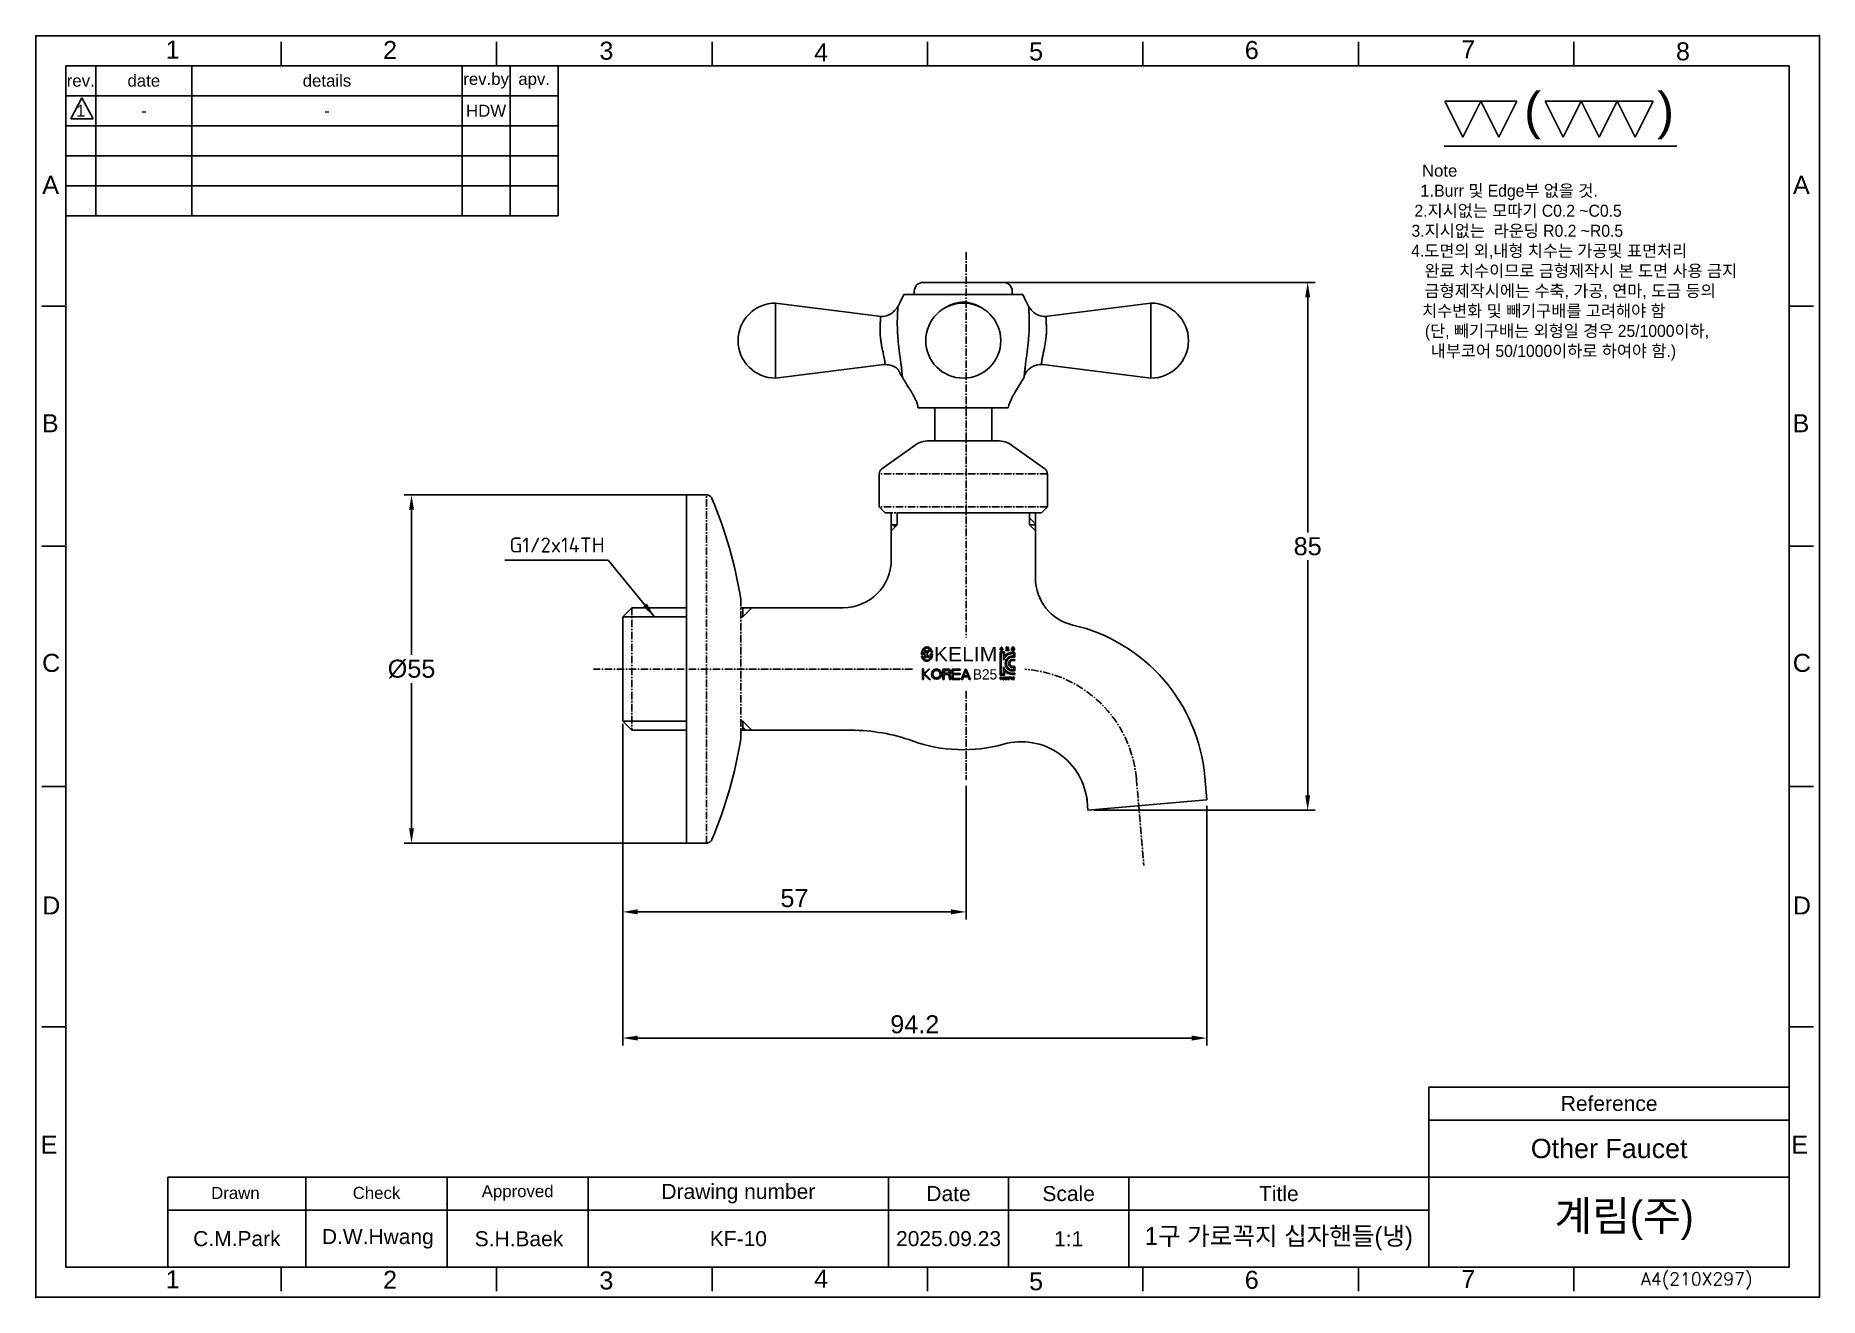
# Model space of a CAD drawing. Header units: millimetres. Extents: x 2274 to 2571, y 1382 to 1592.
import ezdxf

# ---------------------------------------------------------------- set-up
doc = ezdxf.new("R2010")
doc.units = ezdxf.units.MM
for name, pattern in [('CENTER', [2, 1.25, -0.25, 0.25, -0.25]), ('CENTERX2', [101.6, 63.5, -12.7, 12.7, -12.7]), ('HIDDEN', [0.375, 0.25, -0.125])]:
    doc.linetypes.add(name, pattern=pattern)
for name, color, linetype in [('1', 4, 'HIDDEN'), ('2', 1, 'CENTER'), ('4', 3, 'Continuous'), ('DEF_LAYER_ROUND_FEAT', 7, 'Continuous'), ('FORM', 7, 'Continuous'), ('TEXT', 2, 'Continuous')]:
    doc.layers.add(name, color=color, linetype=linetype)
doc.styles.add('MtXpl_MS_UI_Gothic', font='MS UI Gothic.ttf')
doc.styles.add('ROMANS', font='romans')
doc.styles.get("Standard").update_dxf_attribs({"font": 'arial.ttf'})
doc.dimstyles.get("Standard").update_dxf_attribs({"dimtxt": 0.18, "dimasz": 0.18, "dimexe": 0.18, "dimexo": 0.0625, "dimgap": 0.09, "dimtad": 0, "dimtih": 1, "dimtoh": 1, "dimdec": 4, "dimzin": 0, "dimdsep": 46, "dimtxsty": 'Standard', "dimcen": 0.09, "dimadec": 0, "dimazin": 0, "dimtfac": 1, "dimtdec": 4, "dimtofl": 0, "dimtmove": 0, "dimatfit": 3, "dimfxl": 1, "dimtolj": 1, "dimtzin": 0, "dimarcsym": 0})
doc.dimstyles.new('STANDARD$0', dxfattribs={"dimtxt": 2.5, "dimasz": 2.5, "dimexe": 1, "dimexo": 0.5, "dimgap": 0.5, "dimtad": 1, "dimtih": 1, "dimtoh": 1, "dimdec": 1, "dimdsep": 46, "dimtxsty": 'Standard', "dimcen": 0, "dimclrd": 2, "dimclre": 2, "dimclrt": 4, "dimadec": 0, "dimazin": 0, "dimtfac": 1, "dimtdec": 1, "dimtmove": 1, "dimatfit": 3, "dimfxl": 1, "dimtolj": 1, "dimarcsym": 0})

msp = doc.modelspace()

# ---------------------------------------------------------------- texts
at = {"style": 'MtXpl_MS_UI_Gothic'}
for s, height, width, p in [('KELIM', 2.39, 1.1, (2423.56, 1488.32)), ('B25', 1.721, 0.986858, (2430.04, 1485.29))]:
    msp.add_text(s, height=height, dxfattribs=dict(at, width=width)).set_placement(p)
at = {"layer": '2', "color": 4, "insert": (2360.81, 1507.68), "char_height": 2.5, "attachment_point": 5}
msp.add_mtext('\\A1;{\\fISOCPEUR|b0|i0|c0|p34;G1/2\\H1.00002x;x\\fISOCPEUR|b0|i0|c129|p34;14TH}', dxfattribs=at)
at = {"layer": 'FORM', "char_height": 3, "attachment_point": 5}
for s, width, insert in [('1', 5, (2296.8, 1590.15)), ('2', 5, (2333, 1590.08)), ('3', 5, (2369.02, 1589.94)), ('4', 5, (2404.79, 1589.67)), ('5', 5, (2440.57, 1589.81)), ('6', 5, (2476.48, 1590.05)), ('7', 5, (2512.53, 1590.2)), ('8', 5, (2548.28, 1589.83)), ('A', 40, (2276.48, 1567.63)), ('A', 40, (2567.99, 1567.63)), ('B', 40, (2276.42, 1527.95)), ('B', 40, (2567.93, 1527.95)), ('C', 40, (2276.57, 1488.04)), ('C', 40, (2568.08, 1488.04)), ('D', 40, (2276.58, 1447.68)), ('D', 40, (2568.09, 1447.68)), ('E', 40, (2276.22, 1407.89)), ('E', 40, (2567.72, 1407.89)), ('4', 5, (2404.79, 1385.55)), ('7', 5, (2512.53, 1385.5)), ('1', 5, (2296.8, 1385.45)), ('2', 5, (2333, 1385.38)), ('3', 5, (2369.02, 1385.24)), ('5', 5, (2440.57, 1385.11)), ('6', 5, (2476.48, 1385.35))]:
    msp.add_mtext_dynamic_manual_height_columns(s, width=width, gutter_width=12.5, heights=[0], dxfattribs=dict(at, insert=insert))
at = {"layer": 'TEXT', "style": 'ROMANS'}
msp.add_text(' A4(210X297)', height=2.1, dxfattribs=at).set_placement((2539.87, 1384.46))
at = {"layer": 'TEXT'}
for s, width, heights, insert, char_height, attachment_point in [('date', 16, [0], (2291.99, 1584.96), 2, 5), ('details', 45, [0], (2322.49, 1584.96), 2, 5), ('rev.by', 8, [0], (2348.99, 1584.96), 2, 5), ('rev.', 5, [0], (2281.49, 1584.96), 2, 5), ('apv.', 8, [0], (2356.99, 1584.96), 2, 5), ('HDW', 8, [0], (2348.99, 1579.96), 2, 5), ('-', 16, [0], (2291.99, 1579.96), 2, 5), ('{\\fGulim|b0|i0|c129|p50;-}', 45, [0], (2322.49, 1579.96), 2, 5), ('{\\W9.3512; }Note\\P{\\W8.9805; }1.{\\fGulim|b0|i0|c129|p50;Burr 및 Edge부 없을 것.\\P{\\W8.2709; }2.지시없는 모따기 C0.2 ~C0.5\\P{\\W7.5891; }3.지시없는  라운딩 R0.2 ~R0.5\\P{\\W7.5154; }4.도면의 외,내형 치수는 가공및 표면처리\\P{\\W4.58511; }      완료 치수이므로 금형제작시 본 도면 사용 금지\\P{\\W8.58218; }  금형제작시에는 수축, 가공, 연마, 도금 등의\\P          치수변화 및 빼기구배를 고려해야 함\\P{\\W9.65842; } (단, 빼기구배는 외형일 경우 25/1000이하,\\P            내부코어 50/1000이하로 하여야 함.)}', 70.3296, [0], (2497.56, 1570.99), 2, 1), ('Reference', 60, [0], (2535.99, 1414.71), 2.5, 5), ('Other Faucet', 60, [0], (2535.99, 1407.21), 3.2, 5), ('Drawn', 23.5, [0], (2307.24, 1399.82), 2, 5), ('Check', 23.5, [0], (2330.74, 1399.82), 2, 5), ('Approved', 23.5, [0], (2354.24, 1399.82), 2, 5), ('Drawing number', 50, [0], (2390.99, 1399.71), 2.5, 5), ('Date', 20, [0], (2425.99, 1399.71), 2.5, 5), ('Scale', 20, [0], (2445.99, 1399.71), 2.5, 5), ('Title', 50, [0], (2480.99, 1399.71), 2.5, 5), ('C.M.Park', 23.5, [0], (2307.49, 1392.21), 2.5, 5), ('D.W.Hwang', 23.5, [0], (2330.96, 1392.19), 2.5, 5), ('S.H.Baek', 23.5, [0], (2354.46, 1392.19), 2.5, 5), ('2025.09.23', 13.447, [2.55], (2425.99, 1392.21), 2.5, 5), ('1:1', 20, [0], (2445.99, 1392.21), 2.5, 5)]:
    msp.add_mtext_dynamic_manual_height_columns(s, width=width, gutter_width=12.5, heights=heights, dxfattribs=dict(at, insert=insert, char_height=char_height, attachment_point=attachment_point))
at = {"layer": 'TEXT', "color": 2, "char_height": 6, "attachment_point": 5}
for s, insert in [('(', (2523.23, 1579.13)), (')', (2545.4, 1579.13))]:
    msp.add_mtext(s, dxfattribs=dict(at, insert=insert))
at = {"layer": 'TEXT', "color": 2, "insert": (2281.49, 1579.96), "char_height": 2, "attachment_point": 5}
msp.add_mtext_dynamic_manual_height_columns('1', width=5, gutter_width=12.5, heights=[0], dxfattribs=at)
at = {"layer": 'TEXT', "linetype": 'CENTERX2', "attachment_point": 5}
for s, width, insert, char_height in [('{\\fHYGothic-Medium|b0|i0|c129|p18;계림(주)}', 60, (2538.49, 1395.26), 5), ('KF-10', 49.9939, (2390.99, 1392.21), 2.5), ('{\\fGulim|b0|i0|c129|p50;1구 가로꼭지 십자핸들(냉)}', 50, (2480.99, 1392.21), 3)]:
    msp.add_mtext_dynamic_manual_height_columns(s, width=width, gutter_width=12.5, heights=[0], dxfattribs=dict(at, insert=insert, char_height=char_height))

# ---------------------------------------------------------------- blocks, each defined once
blk = doc.blocks.new('*D23')
at = {"color": 2, "lineweight": -2, "transparency": 16777216}
for p, q in [((2371.73, 1477.34), (2371.73, 1445.36)), ((2428.92, 1467.61), (2428.92, 1445.36)), ((2374.23, 1446.61), (2426.42, 1446.61))]:
    blk.add_line(p, q, dxfattribs=at)
at = {"color": 2, "transparency": 16777216}
for points in [[(2374.23, 1447.03), (2374.23, 1446.2), (2371.73, 1446.61)], [(2426.42, 1447.03), (2426.42, 1446.2), (2428.92, 1446.61)]]:
    blk.add_solid(points, dxfattribs=at)
at = {"layer": 'DEFPOINTS', "color": 0, "transparency": 16777216}
for p in [(2371.73, 1478.34), (2428.92, 1468.61), (2428.92, 1446.61)]:
    blk.add_point(p, dxfattribs=at)
at = {"color": 4, "transparency": 16777216, "insert": (2400.33, 1448.89), "char_height": 3, "attachment_point": 5}
blk.add_mtext('{57}', dxfattribs=at)
blk = doc.blocks.new('*D25')
at = {"color": 2, "lineweight": -2, "transparency": 16777216}
for p, q in [((2371.73, 1477.94), (2371.73, 1424.36)), ((2469, 1464.26), (2469, 1424.36)), ((2466.5, 1425.61), (2374.23, 1425.61))]:
    blk.add_line(p, q, dxfattribs=at)
at = {"color": 2, "transparency": 16777216}
for points in [[(2374.23, 1426.02), (2374.23, 1425.19), (2371.73, 1425.61)], [(2466.5, 1426.02), (2466.5, 1425.19), (2469, 1425.61)]]:
    blk.add_solid(points, dxfattribs=at)
at = {"layer": 'DEFPOINTS', "color": 0, "transparency": 16777216}
for p in [(2371.73, 1478.94), (2469, 1465.26), (2371.73, 1425.61)]:
    blk.add_point(p, dxfattribs=at)
at = {"color": 4, "transparency": 16777216, "insert": (2420.37, 1427.89), "char_height": 3, "attachment_point": 5}
blk.add_mtext('94.2', dxfattribs=at)
blk = doc.blocks.new('*D27')
at = {"color": 2, "lineweight": -2, "transparency": 16777216}
for p, q in [((2429.92, 1551.4), (2487.04, 1551.4)), ((2485.79, 1548.9), (2485.79, 1509.74)), ((2485.79, 1466.02), (2485.79, 1505.18)), ((2450.19, 1463.52), (2487.04, 1463.52))]:
    blk.add_line(p, q, dxfattribs=at)
at = {"color": 2, "transparency": 16777216}
for points in [[(2485.37, 1548.9), (2486.21, 1548.9), (2485.79, 1551.4)], [(2485.37, 1466.02), (2486.21, 1466.02), (2485.79, 1463.52)]]:
    blk.add_solid(points, dxfattribs=at)
at = {"layer": 'DEFPOINTS', "color": 0, "transparency": 16777216}
for p in [(2428.92, 1551.4), (2485.79, 1551.4), (2449.19, 1463.52)]:
    blk.add_point(p, dxfattribs=at)
at = {"color": 4, "transparency": 16777216, "insert": (2485.79, 1507.46), "char_height": 3, "attachment_point": 5}
blk.add_mtext('85', dxfattribs=at)
blk = doc.blocks.new('*D28')
at = {"color": 2, "lineweight": -2, "transparency": 16777216}
for p, q in [((2384.66, 1516.04), (2335.32, 1516.04)), ((2336.57, 1513.54), (2336.57, 1489.41)), ((2336.57, 1460.54), (2336.57, 1484.68)), ((2384.66, 1458.04), (2335.32, 1458.04))]:
    blk.add_line(p, q, dxfattribs=at)
at = {"color": 2, "transparency": 16777216}
for points in [[(2336.16, 1513.54), (2336.99, 1513.54), (2336.57, 1516.04)], [(2336.16, 1460.54), (2336.99, 1460.54), (2336.57, 1458.04)]]:
    blk.add_solid(points, dxfattribs=at)
at = {"layer": 'DEFPOINTS', "color": 0, "transparency": 16777216}
for p in [(2336.57, 1516.04), (2385.66, 1516.04), (2385.66, 1458.04)]:
    blk.add_point(p, dxfattribs=at)
at = {"color": 4, "transparency": 16777216, "insert": (2336.57, 1487.04), "char_height": 3, "attachment_point": 5}
blk.add_mtext('%%C55', dxfattribs=at)

# ---------------------------------------------------------------- dimensions: what is measured, and where the dimension line sits
for base, p1, p2, text, picture, middle in [((2485.79, 1551.4), (2449.19, 1463.52), (2428.92, 1551.4), '85', '*D27', (2485.79, 1507.46)), ((2336.57, 1516.04), (2385.66, 1458.04), (2385.66, 1516.04), '%%C55', '*D28', (2336.57, 1487.04))]:
    dim = msp.add_linear_dim(base=base, p1=p1, p2=p2, angle=90, text=text, dimstyle='STANDARD$0', override={"dimtxt": 3, "dimexe": 1.25, "dimexo": 1, "dimgap": 0.75, "dimcen": 2.5, "dimtm": 1e-09, "dimtolj": 0})
    dim.commit()
    dim.dimension.update_dxf_attribs({"geometry": picture, "text_midpoint": middle})
for base, p1, p2, text, picture, middle in [((2371.73, 1425.61), (2469, 1465.26), (2371.73, 1478.94), '94.2', '*D25', (2420.37, 1427.89)), ((2428.92, 1446.61), (2371.73, 1478.34), (2428.92, 1468.61), '{57}', '*D23', (2400.33, 1448.89))]:
    dim = msp.add_linear_dim(base=base, p1=p1, p2=p2, text=text, dimstyle='STANDARD$0', override={"dimtxt": 3, "dimexe": 1.25, "dimexo": 1, "dimgap": 0.75, "dimcen": 2.5, "dimtm": 1e-09, "dimtolj": 0})
    dim.commit()
    dim.dimension.update_dxf_attribs({"geometry": picture, "text_midpoint": middle})

# ---------------------------------------------------------------- linework, layer by layer
for p, q in [((2435.09, 1551.4), (2421.79, 1551.4)), ((2397.19, 1547.95), (2414.81, 1545.7)), ((2459.69, 1547.95), (2442.08, 1545.7)), ((2397.19, 1535.45), (2415.22, 1537.73)), ((2459.69, 1535.45), (2441.67, 1537.73)), ((2421.46, 1489.52), (2421.89, 1489.52)), ((2421.49, 1489.24), (2421.65, 1489.24)), ((2421.64, 1489.72), (2421.89, 1489.72)), ((2421.89, 1489.52), (2421.89, 1489.72)), ((2422.02, 1490.11), (2422.02, 1488.93)), ((2422.24, 1490.11), (2422.02, 1490.11)), ((2422.24, 1488.93), (2422.02, 1488.93)), ((2422.52, 1490.11), (2422.24, 1489.73)), ((2422.24, 1490.11), (2422.24, 1489.73)), ((2422.52, 1488.93), (2422.24, 1489.3)), ((2422.24, 1489.3), (2422.24, 1488.93)), ((2422.82, 1490.11), (2422.37, 1489.52)), ((2422.82, 1488.93), (2422.37, 1489.52)), ((2422.52, 1490.11), (2422.82, 1490.11)), ((2422.52, 1488.93), (2422.82, 1488.93)), ((2423.34, 1489.52), (2422.92, 1489.52)), ((2422.92, 1489.52), (2422.92, 1489.31)), ((2423.16, 1489.31), (2422.92, 1489.31)), ((2423.31, 1489.79), (2423.15, 1489.79)), ((2434.53, 1490.32), (2435.11, 1490.32)), ((2434.53, 1490.27), (2434.53, 1490.32)), ((2434.77, 1490.27), (2434.53, 1490.27)), ((2434.55, 1490.43), (2434.6, 1490.39)), ((2434.56, 1489.9), (2434.56, 1486.03)), ((2435.32, 1489.9), (2434.56, 1489.9)), ((2434.75, 1489.71), (2434.75, 1486.23)), ((2435.13, 1489.71), (2434.75, 1489.71)), ((2434.77, 1490.57), (2434.77, 1490.67)), ((2434.77, 1490.67), (2434.88, 1490.67)), ((2434.77, 1490.05), (2434.77, 1490.27)), ((2434.87, 1490.05), (2434.77, 1490.05)), ((2435.11, 1490.27), (2434.87, 1490.27)), ((2434.87, 1490.27), (2434.87, 1490.05)), ((2434.88, 1490.57), (2434.88, 1490.67)), ((2435.09, 1490.43), (2435.05, 1490.39)), ((2435.11, 1490.32), (2435.11, 1490.27)), ((2435.13, 1489.71), (2435.13, 1488.52)), ((2435.32, 1489.9), (2435.32, 1489.21)), ((2435.73, 1490.2), (2435.5, 1490.2)), ((2435.5, 1490.2), (2435.5, 1490.14)), ((2436.06, 1490.14), (2435.5, 1490.14)), ((2436, 1490.67), (2435.56, 1490.67)), ((2435.56, 1490.67), (2435.56, 1490.38)), ((2435.62, 1490.33), (2435.73, 1490.33)), ((2435.67, 1490.39), (2435.67, 1490.61)), ((2435.67, 1490.61), (2436, 1490.61)), ((2436.01, 1490.39), (2435.67, 1490.39)), ((2435.73, 1490.33), (2435.73, 1490.2)), ((2435.83, 1490.2), (2435.83, 1490.33)), ((2435.83, 1490.33), (2436.01, 1490.33)), ((2436.06, 1490.2), (2435.83, 1490.2)), ((2436, 1490.61), (2436, 1490.67)), ((2436.01, 1490.33), (2436.01, 1490.39)), ((2436.06, 1490.14), (2436.06, 1490.2)), ((2436.57, 1490.37), (2436.43, 1490.37)), ((2436.43, 1490.37), (2436.43, 1490.31)), ((2436.43, 1490.31), (2437.02, 1490.31)), ((2436.56, 1490.58), (2436.55, 1490.57)), ((2436.55, 1490.57), (2436.55, 1490.57)), ((2436.55, 1490.57), (2436.55, 1490.56)), ((2436.55, 1490.56), (2436.55, 1490.56)), ((2436.55, 1490.56), (2436.55, 1490.55)), ((2436.55, 1490.55), (2436.55, 1490.55)), ((2436.55, 1490.55), (2436.56, 1490.54)), ((2436.56, 1490.18), (2436.55, 1490.17)), ((2436.55, 1490.17), (2436.55, 1490.16)), ((2436.55, 1490.16), (2436.55, 1490.15)), ((2436.55, 1490.16), (2436.55, 1490.16)), ((2436.55, 1490.15), (2436.55, 1490.14)), ((2436.55, 1490.14), (2436.56, 1490.14)), ((2436.57, 1490.61), (2436.56, 1490.61)), ((2436.56, 1490.61), (2436.56, 1490.6)), ((2436.56, 1490.6), (2436.56, 1490.6)), ((2436.56, 1490.6), (2436.56, 1490.59)), ((2436.56, 1490.59), (2436.56, 1490.59)), ((2436.56, 1490.59), (2436.56, 1490.58)), ((2436.56, 1490.54), (2436.56, 1490.54)), ((2436.56, 1490.54), (2436.56, 1490.53)), ((2436.56, 1490.53), (2436.56, 1490.52)), ((2436.56, 1490.52), (2436.56, 1490.52)), ((2436.56, 1490.52), (2436.56, 1490.51)), ((2436.56, 1490.51), (2436.57, 1490.51)), ((2436.57, 1490.21), (2436.56, 1490.2)), ((2436.56, 1490.2), (2436.56, 1490.2)), ((2436.56, 1490.2), (2436.56, 1490.19)), ((2436.56, 1490.19), (2436.56, 1490.18)), ((2436.56, 1490.18), (2436.56, 1490.18)), ((2436.56, 1490.14), (2436.56, 1490.13)), ((2436.56, 1490.13), (2436.56, 1490.12)), ((2436.56, 1490.12), (2436.56, 1490.11)), ((2436.56, 1490.11), (2436.56, 1490.11)), ((2436.56, 1490.11), (2436.57, 1490.1)), ((2436.58, 1490.63), (2436.57, 1490.62)), ((2436.57, 1490.62), (2436.57, 1490.62)), ((2436.57, 1490.62), (2436.57, 1490.61)), ((2436.57, 1490.51), (2436.57, 1490.5)), ((2436.57, 1490.5), (2436.57, 1490.5)), ((2436.57, 1490.5), (2436.58, 1490.49)), ((2436.63, 1490.44), (2436.57, 1490.44)), ((2436.57, 1490.44), (2436.57, 1490.37)), ((2436.58, 1490.23), (2436.57, 1490.22)), ((2436.57, 1490.22), (2436.57, 1490.22)), ((2436.57, 1490.22), (2436.57, 1490.21)), ((2436.57, 1490.1), (2436.57, 1490.1)), ((2436.57, 1490.1), (2436.57, 1490.09)), ((2436.57, 1490.09), (2436.58, 1490.08)), ((2436.59, 1490.64), (2436.58, 1490.64)), ((2436.58, 1490.64), (2436.58, 1490.63)), ((2436.58, 1490.63), (2436.58, 1490.63)), ((2436.58, 1490.49), (2436.58, 1490.49)), ((2436.58, 1490.49), (2436.58, 1490.48)), ((2436.58, 1490.48), (2436.59, 1490.48)), ((2436.59, 1490.24), (2436.58, 1490.23)), ((2436.58, 1490.23), (2436.58, 1490.23)), ((2436.58, 1490.08), (2436.58, 1490.08)), ((2436.58, 1490.08), (2436.59, 1490.07)), ((2436.6, 1490.65), (2436.59, 1490.65)), ((2436.59, 1490.65), (2436.59, 1490.64)), ((2436.59, 1490.48), (2436.59, 1490.47)), ((2436.59, 1490.47), (2436.6, 1490.47)), ((2436.6, 1490.25), (2436.59, 1490.24)), ((2436.59, 1490.24), (2436.59, 1490.24)), ((2436.59, 1490.07), (2436.59, 1490.07)), ((2436.59, 1490.07), (2436.6, 1490.06)), ((2436.61, 1490.66), (2436.6, 1490.66)), ((2436.6, 1490.66), (2436.6, 1490.66)), ((2436.6, 1490.66), (2436.6, 1490.65)), ((2436.6, 1490.47), (2436.6, 1490.47)), ((2436.6, 1490.47), (2436.61, 1490.46)), ((2436.61, 1490.25), (2436.6, 1490.25)), ((2436.6, 1490.06), (2436.61, 1490.06)), ((2436.62, 1490.67), (2436.61, 1490.66)), ((2436.61, 1490.46), (2436.61, 1490.46)), ((2436.61, 1490.46), (2436.62, 1490.45)), ((2436.62, 1490.26), (2436.61, 1490.26)), ((2436.61, 1490.26), (2436.61, 1490.25)), ((2436.61, 1490.06), (2436.61, 1490.05)), ((2436.61, 1490.05), (2436.62, 1490.05)), ((2436.63, 1490.67), (2436.62, 1490.67)), ((2436.62, 1490.67), (2436.62, 1490.67)), ((2436.62, 1490.45), (2436.62, 1490.45)), ((2436.62, 1490.45), (2436.63, 1490.45)), ((2436.63, 1490.27), (2436.62, 1490.27)), ((2436.62, 1490.27), (2436.62, 1490.26)), ((2436.62, 1490.05), (2436.62, 1490.04)), ((2436.62, 1490.04), (2436.63, 1490.04)), ((2436.64, 1490.68), (2436.63, 1490.68)), ((2436.63, 1490.68), (2436.63, 1490.67)), ((2436.63, 1490.45), (2436.63, 1490.44)), ((2436.64, 1490.28), (2436.63, 1490.27)), ((2436.63, 1490.04), (2436.64, 1490.03)), ((2436.65, 1490.69), (2436.64, 1490.68)), ((2436.64, 1490.68), (2436.64, 1490.68)), ((2436.65, 1490.28), (2436.64, 1490.28)), ((2436.64, 1490.03), (2436.65, 1490.03)), ((2436.66, 1490.69), (2436.65, 1490.69)), ((2436.65, 1490.6), (2436.66, 1490.61)), ((2436.66, 1490.6), (2436.65, 1490.6)), ((2436.65, 1490.6), (2436.65, 1490.59)), ((2436.65, 1490.59), (2436.65, 1490.59)), ((2436.65, 1490.59), (2436.65, 1490.59)), ((2436.65, 1490.59), (2436.65, 1490.58)), ((2436.65, 1490.58), (2436.65, 1490.58)), ((2436.65, 1490.58), (2436.65, 1490.57)), ((2436.65, 1490.57), (2436.65, 1490.57)), ((2436.65, 1490.57), (2436.65, 1490.56)), ((2436.65, 1490.56), (2436.65, 1490.56)), ((2436.65, 1490.56), (2436.65, 1490.56)), ((2436.65, 1490.56), (2436.65, 1490.55)), ((2436.65, 1490.55), (2436.65, 1490.55)), ((2436.65, 1490.55), (2436.65, 1490.54)), ((2436.65, 1490.54), (2436.65, 1490.54)), ((2436.65, 1490.54), (2436.65, 1490.54)), ((2436.65, 1490.54), (2436.65, 1490.53)), ((2436.65, 1490.53), (2436.65, 1490.53)), ((2436.65, 1490.53), (2436.65, 1490.52)), ((2436.65, 1490.52), (2436.66, 1490.52)), ((2436.66, 1490.29), (2436.65, 1490.28)), ((2436.65, 1490.28), (2436.65, 1490.28)), ((2436.66, 1490.2), (2436.65, 1490.19)), ((2436.65, 1490.19), (2436.65, 1490.19)), ((2436.65, 1490.19), (2436.65, 1490.18)), ((2436.65, 1490.18), (2436.65, 1490.18)), ((2436.65, 1490.18), (2436.65, 1490.18)), ((2436.65, 1490.18), (2436.65, 1490.17)), ((2436.65, 1490.17), (2436.65, 1490.17)), ((2436.65, 1490.17), (2436.65, 1490.16)), ((2436.65, 1490.16), (2436.65, 1490.16)), ((2436.65, 1490.16), (2436.65, 1490.16)), ((2436.65, 1490.16), (2436.65, 1490.15)), ((2436.65, 1490.15), (2436.65, 1490.15)), ((2436.65, 1490.15), (2436.65, 1490.14)), ((2436.65, 1490.14), (2436.65, 1490.14)), ((2436.65, 1490.14), (2436.65, 1490.14)), ((2436.65, 1490.14), (2436.65, 1490.13)), ((2436.65, 1490.13), (2436.65, 1490.13)), ((2436.65, 1490.13), (2436.65, 1490.12)), ((2436.65, 1490.12), (2436.65, 1490.12)), ((2436.65, 1490.12), (2436.66, 1490.12)), ((2436.65, 1490.03), (2436.65, 1490.03)), ((2436.65, 1490.03), (2436.66, 1490.03)), ((2436.67, 1490.69), (2436.66, 1490.69)), ((2436.66, 1490.69), (2436.66, 1490.69)), ((2436.67, 1490.61), (2436.66, 1490.61)), ((2436.66, 1490.61), (2436.66, 1490.61)), ((2436.66, 1490.61), (2436.66, 1490.6)), ((2436.66, 1490.6), (2436.66, 1490.6)), ((2436.66, 1490.52), (2436.66, 1490.52)), ((2436.66, 1490.52), (2436.66, 1490.51)), ((2436.66, 1490.51), (2436.66, 1490.51)), ((2436.66, 1490.51), (2436.67, 1490.51)), ((2436.67, 1490.29), (2436.66, 1490.29)), ((2436.67, 1490.21), (2436.66, 1490.21)), ((2436.66, 1490.21), (2436.66, 1490.2)), ((2436.66, 1490.2), (2436.66, 1490.2)), ((2436.66, 1490.2), (2436.66, 1490.2)), ((2436.66, 1490.12), (2436.66, 1490.11)), ((2436.66, 1490.11), (2436.66, 1490.11)), ((2436.66, 1490.11), (2436.66, 1490.11)), ((2436.66, 1490.11), (2436.67, 1490.1)), ((2436.66, 1490.03), (2436.67, 1490.03)), ((2436.66, 1489.8), (2437.04, 1489.8)), ((2436.66, 1489.61), (2436.85, 1489.61)), ((2436.66, 1489.22), (2436.85, 1489.22)), ((2436.66, 1489.03), (2437.04, 1489.03)), ((2436.66, 1488.64), (2437.04, 1488.64)), ((2436.66, 1488.45), (2437.04, 1488.45)), ((2436.68, 1490.69), (2436.67, 1490.69)), ((2436.68, 1490.63), (2436.67, 1490.62)), ((2436.67, 1490.62), (2436.67, 1490.62)), ((2436.67, 1490.62), (2436.67, 1490.62)), ((2436.67, 1490.62), (2436.67, 1490.61)), ((2436.67, 1490.51), (2436.67, 1490.5)), ((2436.67, 1490.5), (2436.67, 1490.5)), ((2436.67, 1490.5), (2436.67, 1490.5)), ((2436.67, 1490.5), (2436.68, 1490.5)), ((2436.67, 1490.43), (2436.67, 1490.43)), ((2436.67, 1490.43), (2436.67, 1490.43)), ((2436.67, 1490.43), (2436.67, 1490.43)), ((2436.67, 1490.43), (2436.67, 1490.43)), ((2436.67, 1490.43), (2436.67, 1490.43)), ((2436.67, 1490.43), (2436.68, 1490.43)), ((2436.67, 1490.43), (2436.67, 1490.37)), ((2436.67, 1490.37), (2436.78, 1490.37)), ((2436.68, 1490.29), (2436.67, 1490.29)), ((2436.68, 1490.22), (2436.67, 1490.22)), ((2436.67, 1490.22), (2436.67, 1490.22)), ((2436.67, 1490.22), (2436.67, 1490.21)), ((2436.67, 1490.21), (2436.67, 1490.21)), ((2436.67, 1490.1), (2436.67, 1490.1)), ((2436.67, 1490.1), (2436.67, 1490.1)), ((2436.67, 1490.1), (2436.67, 1490.09)), ((2436.67, 1490.09), (2436.68, 1490.09)), ((2436.67, 1490.03), (2436.68, 1490.02)), ((2436.69, 1490.7), (2436.68, 1490.7)), ((2436.68, 1490.7), (2436.68, 1490.69)), ((2436.69, 1490.64), (2436.68, 1490.63)), ((2436.68, 1490.63), (2436.68, 1490.63)), ((2436.68, 1490.63), (2436.68, 1490.63)), ((2436.68, 1490.63), (2436.68, 1490.63)), ((2436.68, 1490.5), (2436.68, 1490.49)), ((2436.68, 1490.49), (2436.68, 1490.49)), ((2436.68, 1490.49), (2436.68, 1490.49)), ((2436.68, 1490.49), (2436.69, 1490.49)), ((2436.68, 1490.43), (2436.68, 1490.43)), ((2436.68, 1490.43), (2436.68, 1490.43)), ((2436.68, 1490.43), (2436.68, 1490.43)), ((2436.68, 1490.43), (2436.68, 1490.43)), ((2436.68, 1490.43), (2436.68, 1490.43)), ((2436.68, 1490.43), (2436.68, 1490.43)), ((2436.68, 1490.43), (2436.68, 1490.43)), ((2436.68, 1490.43), (2436.68, 1490.42)), ((2436.68, 1490.42), (2436.68, 1490.42)), ((2436.68, 1490.42), (2436.69, 1490.42)), ((2436.69, 1490.29), (2436.68, 1490.29)), ((2436.68, 1490.29), (2436.68, 1490.29)), ((2436.69, 1490.23), (2436.68, 1490.23)), ((2436.68, 1490.23), (2436.68, 1490.23)), ((2436.68, 1490.23), (2436.68, 1490.22)), ((2436.68, 1490.22), (2436.68, 1490.22)), ((2436.68, 1490.09), (2436.68, 1490.09)), ((2436.68, 1490.09), (2436.68, 1490.08)), ((2436.68, 1490.08), (2436.68, 1490.08)), ((2436.68, 1490.08), (2436.69, 1490.08)), ((2436.68, 1490.02), (2436.68, 1490.02)), ((2436.68, 1490.02), (2436.69, 1490.02)), ((2436.7, 1490.7), (2436.69, 1490.7)), ((2436.69, 1490.7), (2436.69, 1490.7)), ((2436.7, 1490.64), (2436.69, 1490.64)), ((2436.69, 1490.64), (2436.69, 1490.64)), ((2436.69, 1490.64), (2436.69, 1490.64)), ((2436.69, 1490.49), (2436.69, 1490.48)), ((2436.69, 1490.48), (2436.69, 1490.48)), ((2436.69, 1490.48), (2436.7, 1490.48)), ((2436.69, 1490.42), (2436.69, 1490.42)), ((2436.69, 1490.42), (2436.69, 1490.42)), ((2436.69, 1490.42), (2436.69, 1490.42)), ((2436.69, 1490.42), (2436.69, 1490.42)), ((2436.69, 1490.42), (2436.69, 1490.42)), ((2436.69, 1490.42), (2436.69, 1490.42)), ((2436.69, 1490.42), (2436.7, 1490.42)), ((2436.7, 1490.29), (2436.69, 1490.29)), ((2436.7, 1490.24), (2436.69, 1490.23)), ((2436.69, 1490.23), (2436.69, 1490.23)), ((2436.69, 1490.23), (2436.69, 1490.23)), ((2436.69, 1490.08), (2436.69, 1490.08)), ((2436.69, 1490.08), (2436.69, 1490.08)), ((2436.69, 1490.08), (2436.7, 1490.08)), ((2436.69, 1490.02), (2436.7, 1490.02)), ((2436.71, 1490.7), (2436.7, 1490.7)), ((2436.71, 1490.64), (2436.7, 1490.64)), ((2436.7, 1490.64), (2436.7, 1490.64)), ((2436.7, 1490.64), (2436.7, 1490.64)), ((2436.7, 1490.48), (2436.7, 1490.48)), ((2436.7, 1490.48), (2436.7, 1490.48)), ((2436.7, 1490.48), (2436.71, 1490.48)), ((2436.7, 1490.42), (2436.7, 1490.42)), ((2436.7, 1490.42), (2436.7, 1490.42)), ((2436.7, 1490.42), (2436.7, 1490.42)), ((2436.7, 1490.42), (2436.7, 1490.42)), ((2436.7, 1490.42), (2436.7, 1490.42)), ((2436.7, 1490.42), (2436.71, 1490.42)), ((2436.71, 1490.3), (2436.7, 1490.29)), ((2436.71, 1490.24), (2436.7, 1490.24)), ((2436.7, 1490.24), (2436.7, 1490.24)), ((2436.7, 1490.24), (2436.7, 1490.24)), ((2436.7, 1490.08), (2436.7, 1490.07)), ((2436.7, 1490.07), (2436.7, 1490.07)), ((2436.7, 1490.07), (2436.71, 1490.07)), ((2436.7, 1490.02), (2436.71, 1490.02)), ((2436.72, 1490.7), (2436.71, 1490.7)), ((2436.71, 1490.7), (2436.71, 1490.7)), ((2436.72, 1490.64), (2436.71, 1490.64)), ((2436.71, 1490.64), (2436.71, 1490.64)), ((2436.71, 1490.48), (2436.71, 1490.48)), ((2436.71, 1490.48), (2436.72, 1490.48)), ((2436.71, 1490.42), (2436.71, 1490.42)), ((2436.71, 1490.42), (2436.71, 1490.42)), ((2436.71, 1490.42), (2436.71, 1490.42)), ((2436.71, 1490.42), (2436.71, 1490.42)), ((2436.71, 1490.42), (2436.72, 1490.42)), ((2436.72, 1490.3), (2436.71, 1490.3)), ((2436.72, 1490.24), (2436.71, 1490.24)), ((2436.71, 1490.24), (2436.71, 1490.24)), ((2436.71, 1490.07), (2436.71, 1490.07)), ((2436.71, 1490.07), (2436.72, 1490.07)), ((2436.71, 1490.02), (2436.72, 1490.02)), ((2436.73, 1490.7), (2436.72, 1490.7)), ((2436.73, 1490.64), (2436.72, 1490.64)), ((2436.72, 1490.64), (2436.72, 1490.64)), ((2436.72, 1490.64), (2436.72, 1490.64)), ((2436.72, 1490.48), (2436.73, 1490.48)), ((2436.72, 1490.48), (2436.72, 1490.48)), ((2436.72, 1490.48), (2436.72, 1490.48)), ((2436.72, 1490.42), (2436.72, 1490.42)), ((2436.72, 1490.42), (2436.72, 1490.42)), ((2436.72, 1490.42), (2436.72, 1490.42)), ((2436.72, 1490.42), (2436.73, 1490.42)), ((2436.73, 1490.3), (2436.72, 1490.3)), ((2436.73, 1490.24), (2436.72, 1490.24)), ((2436.72, 1490.24), (2436.72, 1490.24)), ((2436.72, 1490.24), (2436.72, 1490.24)), ((2436.72, 1490.07), (2436.73, 1490.07)), ((2436.72, 1490.07), (2436.72, 1490.07)), ((2436.72, 1490.07), (2436.72, 1490.07)), ((2436.72, 1490.02), (2436.73, 1490.02)), ((2436.74, 1490.7), (2436.73, 1490.7)), ((2436.74, 1490.64), (2436.73, 1490.64)), ((2436.73, 1490.64), (2436.73, 1490.64)), ((2436.73, 1490.48), (2436.73, 1490.48)), ((2436.73, 1490.48), (2436.74, 1490.48)), ((2436.73, 1490.42), (2436.73, 1490.42)), ((2436.73, 1490.42), (2436.73, 1490.42)), ((2436.73, 1490.42), (2436.73, 1490.42)), ((2436.73, 1490.42), (2436.74, 1490.42)), ((2436.74, 1490.3), (2436.73, 1490.3)), ((2436.73, 1490.3), (2436.73, 1490.3)), ((2436.74, 1490.24), (2436.73, 1490.24)), ((2436.73, 1490.24), (2436.73, 1490.24)), ((2436.73, 1490.07), (2436.73, 1490.07)), ((2436.73, 1490.07), (2436.74, 1490.07)), ((2436.73, 1490.02), (2436.73, 1490.02)), ((2436.73, 1490.02), (2436.74, 1490.02)), ((2436.75, 1490.7), (2436.74, 1490.7)), ((2436.74, 1490.7), (2436.74, 1490.7)), ((2436.75, 1490.64), (2436.74, 1490.64)), ((2436.74, 1490.64), (2436.74, 1490.64)), ((2436.74, 1490.64), (2436.74, 1490.64)), ((2436.74, 1490.48), (2436.74, 1490.48)), ((2436.74, 1490.48), (2436.74, 1490.48)), ((2436.74, 1490.48), (2436.75, 1490.48)), ((2436.74, 1490.42), (2436.74, 1490.42)), ((2436.74, 1490.42), (2436.74, 1490.42)), ((2436.74, 1490.42), (2436.74, 1490.42)), ((2436.74, 1490.42), (2436.74, 1490.42)), ((2436.74, 1490.42), (2436.75, 1490.42)), ((2436.75, 1490.29), (2436.74, 1490.3)), ((2436.75, 1490.24), (2436.74, 1490.24)), ((2436.74, 1490.24), (2436.74, 1490.24)), ((2436.74, 1490.24), (2436.74, 1490.24)), ((2436.74, 1490.07), (2436.74, 1490.07)), ((2436.74, 1490.07), (2436.74, 1490.07)), ((2436.74, 1490.07), (2436.75, 1490.07)), ((2436.74, 1490.02), (2436.75, 1490.02)), ((2436.76, 1490.7), (2436.75, 1490.7)), ((2436.76, 1490.64), (2436.75, 1490.64)), ((2436.75, 1490.64), (2436.75, 1490.64)), ((2436.75, 1490.64), (2436.75, 1490.64)), ((2436.75, 1490.48), (2436.75, 1490.48)), ((2436.75, 1490.48), (2436.75, 1490.48)), ((2436.75, 1490.48), (2436.76, 1490.48)), ((2436.75, 1490.42), (2436.75, 1490.42)), ((2436.75, 1490.42), (2436.75, 1490.42)), ((2436.75, 1490.42), (2436.75, 1490.42)), ((2436.75, 1490.42), (2436.75, 1490.42)), ((2436.75, 1490.42), (2436.76, 1490.42)), ((2436.76, 1490.29), (2436.75, 1490.29)), ((2436.75, 1490.23), (2436.75, 1490.24)), ((2436.75, 1490.24), (2436.75, 1490.24)), ((2436.76, 1490.23), (2436.75, 1490.23)), ((2436.75, 1490.07), (2436.75, 1490.08)), ((2436.75, 1490.08), (2436.75, 1490.08)), ((2436.75, 1490.08), (2436.76, 1490.08)), ((2436.75, 1490.02), (2436.76, 1490.02)), ((2436.77, 1490.7), (2436.76, 1490.7)), ((2436.76, 1490.7), (2436.76, 1490.7)), ((2436.76, 1490.63), (2436.76, 1490.64)), ((2436.76, 1490.64), (2436.76, 1490.64)), ((2436.77, 1490.63), (2436.76, 1490.63)), ((2436.76, 1490.48), (2436.76, 1490.49)), ((2436.76, 1490.49), (2436.76, 1490.49)), ((2436.76, 1490.49), (2436.77, 1490.49)), ((2436.76, 1490.42), (2436.76, 1490.42)), ((2436.76, 1490.42), (2436.76, 1490.42)), ((2436.76, 1490.42), (2436.76, 1490.42)), ((2436.76, 1490.42), (2436.76, 1490.42)), ((2436.76, 1490.42), (2436.76, 1490.42)), ((2436.76, 1490.42), (2436.76, 1490.42)), ((2436.76, 1490.42), (2436.77, 1490.42)), ((2436.77, 1490.29), (2436.76, 1490.29)), ((2436.77, 1490.23), (2436.76, 1490.23)), ((2436.76, 1490.23), (2436.76, 1490.23)), ((2436.76, 1490.23), (2436.76, 1490.23)), ((2436.76, 1490.08), (2436.76, 1490.08)), ((2436.76, 1490.08), (2436.76, 1490.08)), ((2436.76, 1490.08), (2436.77, 1490.08)), ((2436.76, 1490.02), (2436.77, 1490.02)), ((2436.78, 1490.69), (2436.77, 1490.7)), ((2436.78, 1490.62), (2436.77, 1490.63)), ((2436.77, 1490.63), (2436.77, 1490.63)), ((2436.77, 1490.63), (2436.77, 1490.63)), ((2436.77, 1490.49), (2436.77, 1490.5)), ((2436.77, 1490.5), (2436.78, 1490.5)), ((2436.77, 1490.49), (2436.77, 1490.49)), ((2436.77, 1490.42), (2436.77, 1490.43)), ((2436.77, 1490.43), (2436.77, 1490.43)), ((2436.77, 1490.43), (2436.77, 1490.43)), ((2436.77, 1490.43), (2436.77, 1490.43)), ((2436.77, 1490.43), (2436.77, 1490.43)), ((2436.77, 1490.43), (2436.78, 1490.43)), ((2436.77, 1490.42), (2436.77, 1490.42)), ((2436.77, 1490.42), (2436.77, 1490.42)), ((2436.78, 1490.29), (2436.77, 1490.29)), ((2436.77, 1490.22), (2436.77, 1490.23)), ((2436.78, 1490.22), (2436.77, 1490.22)), ((2436.77, 1490.22), (2436.77, 1490.22)), ((2436.77, 1490.08), (2436.77, 1490.09)), ((2436.77, 1490.09), (2436.77, 1490.09)), ((2436.77, 1490.09), (2436.78, 1490.09)), ((2436.77, 1490.02), (2436.78, 1490.02)), ((2436.79, 1490.69), (2436.78, 1490.69)), ((2436.78, 1490.69), (2436.78, 1490.69)), ((2436.79, 1490.61), (2436.78, 1490.62)), ((2436.78, 1490.62), (2436.78, 1490.62)), ((2436.78, 1490.62), (2436.78, 1490.62)), ((2436.78, 1490.5), (2436.79, 1490.51)), ((2436.78, 1490.5), (2436.78, 1490.5)), ((2436.78, 1490.5), (2436.78, 1490.5)), ((2436.78, 1490.43), (2436.78, 1490.43)), ((2436.78, 1490.43), (2436.78, 1490.43)), ((2436.78, 1490.43), (2436.78, 1490.43)), ((2436.78, 1490.43), (2436.78, 1490.43)), ((2436.78, 1490.43), (2436.78, 1490.43)), ((2436.78, 1490.43), (2436.78, 1490.43)), ((2436.78, 1490.37), (2436.78, 1490.43)), ((2436.79, 1490.29), (2436.78, 1490.29)), ((2436.78, 1490.29), (2436.78, 1490.29)), ((2436.78, 1490.21), (2436.78, 1490.22)), ((2436.78, 1490.22), (2436.78, 1490.22)), ((2436.79, 1490.21), (2436.78, 1490.21)), ((2436.78, 1490.09), (2436.78, 1490.1)), ((2436.78, 1490.1), (2436.78, 1490.1)), ((2436.78, 1490.1), (2436.79, 1490.1)), ((2436.78, 1490.02), (2436.78, 1490.03)), ((2436.78, 1490.03), (2436.79, 1490.03)), ((2436.8, 1490.69), (2436.79, 1490.69)), ((2436.79, 1490.6), (2436.79, 1490.61)), ((2436.79, 1490.61), (2436.79, 1490.61)), ((2436.79, 1490.61), (2436.79, 1490.61)), ((2436.8, 1490.6), (2436.79, 1490.6)), ((2436.79, 1490.6), (2436.79, 1490.6)), ((2436.79, 1490.51), (2436.79, 1490.52)), ((2436.79, 1490.52), (2436.79, 1490.52)), ((2436.79, 1490.52), (2436.8, 1490.52)), ((2436.79, 1490.51), (2436.79, 1490.51)), ((2436.79, 1490.51), (2436.79, 1490.51)), ((2436.8, 1490.28), (2436.79, 1490.29)), ((2436.79, 1490.2), (2436.79, 1490.21)), ((2436.79, 1490.21), (2436.79, 1490.21)), ((2436.8, 1490.19), (2436.79, 1490.2)), ((2436.79, 1490.2), (2436.79, 1490.2)), ((2436.79, 1490.2), (2436.79, 1490.2)), ((2436.79, 1490.11), (2436.79, 1490.12)), ((2436.79, 1490.12), (2436.8, 1490.12)), ((2436.79, 1490.1), (2436.79, 1490.11)), ((2436.79, 1490.11), (2436.79, 1490.11)), ((2436.79, 1490.11), (2436.79, 1490.11)), ((2436.79, 1490.03), (2436.8, 1490.03)), ((2436.81, 1490.68), (2436.8, 1490.69)), ((2436.8, 1490.69), (2436.8, 1490.69)), ((2436.8, 1490.59), (2436.8, 1490.6)), ((2436.8, 1490.58), (2436.8, 1490.59)), ((2436.8, 1490.59), (2436.8, 1490.59)), ((2436.8, 1490.59), (2436.8, 1490.59)), ((2436.8, 1490.57), (2436.8, 1490.58)), ((2436.8, 1490.58), (2436.8, 1490.58)), ((2436.8, 1490.56), (2436.8, 1490.57)), ((2436.8, 1490.57), (2436.8, 1490.57)), ((2436.8, 1490.55), (2436.8, 1490.56)), ((2436.8, 1490.56), (2436.8, 1490.56)), ((2436.8, 1490.56), (2436.8, 1490.56)), ((2436.8, 1490.54), (2436.8, 1490.55)), ((2436.8, 1490.55), (2436.8, 1490.55)), ((2436.8, 1490.53), (2436.8, 1490.54)), ((2436.8, 1490.54), (2436.8, 1490.54)), ((2436.8, 1490.54), (2436.8, 1490.54)), ((2436.8, 1490.52), (2436.8, 1490.53)), ((2436.8, 1490.53), (2436.8, 1490.53)), ((2436.81, 1490.28), (2436.8, 1490.28)), ((2436.8, 1490.18), (2436.8, 1490.19)), ((2436.8, 1490.19), (2436.8, 1490.19)), ((2436.8, 1490.17), (2436.8, 1490.18)), ((2436.8, 1490.18), (2436.8, 1490.18)), ((2436.8, 1490.18), (2436.8, 1490.18)), ((2436.8, 1490.16), (2436.8, 1490.17)), ((2436.8, 1490.17), (2436.8, 1490.17)), ((2436.8, 1490.15), (2436.8, 1490.16)), ((2436.8, 1490.16), (2436.8, 1490.16)), ((2436.8, 1490.16), (2436.8, 1490.16)), ((2436.8, 1490.14), (2436.8, 1490.15)), ((2436.8, 1490.15), (2436.8, 1490.15)), ((2436.8, 1490.13), (2436.8, 1490.14)), ((2436.8, 1490.14), (2436.8, 1490.14)), ((2436.8, 1490.14), (2436.8, 1490.14)), ((2436.8, 1490.12), (2436.8, 1490.13)), ((2436.8, 1490.13), (2436.8, 1490.13)), ((2436.8, 1490.12), (2436.8, 1490.12)), ((2436.8, 1490.03), (2436.81, 1490.03)), ((2436.82, 1490.68), (2436.81, 1490.68)), ((2436.81, 1490.68), (2436.81, 1490.68)), ((2436.81, 1490.44), (2436.82, 1490.44)), ((2436.82, 1490.27), (2436.81, 1490.28)), ((2436.81, 1490.28), (2436.81, 1490.28)), ((2436.81, 1490.03), (2436.82, 1490.04)), ((2436.81, 1490.03), (2436.81, 1490.03)), ((2436.82, 1490.67), (2436.82, 1490.68)), ((2436.83, 1490.67), (2436.82, 1490.67)), ((2436.82, 1490.44), (2436.83, 1490.45)), ((2436.88, 1490.44), (2436.82, 1490.44)), ((2436.83, 1490.27), (2436.82, 1490.27)), ((2436.82, 1490.04), (2436.83, 1490.04)), ((2436.84, 1490.66), (2436.83, 1490.67)), ((2436.83, 1490.67), (2436.83, 1490.67)), ((2436.83, 1490.45), (2436.84, 1490.46)), ((2436.83, 1490.45), (2436.83, 1490.45)), ((2436.83, 1490.26), (2436.83, 1490.27)), ((2436.84, 1490.26), (2436.83, 1490.26)), ((2436.83, 1490.04), (2436.83, 1490.05)), ((2436.83, 1490.05), (2436.84, 1490.05)), ((2436.85, 1490.66), (2436.84, 1490.66)), ((2436.84, 1490.66), (2436.84, 1490.66)), ((2436.84, 1490.46), (2436.84, 1490.46)), ((2436.84, 1490.46), (2436.85, 1490.46)), ((2436.85, 1490.25), (2436.84, 1490.26)), ((2436.84, 1490.05), (2436.85, 1490.06)), ((2436.85, 1490.65), (2436.85, 1490.66)), ((2436.86, 1490.65), (2436.85, 1490.65)), ((2436.85, 1490.46), (2436.85, 1490.47)), ((2436.85, 1490.47), (2436.86, 1490.47)), ((2436.86, 1490.24), (2436.85, 1490.25)), ((2436.85, 1490.25), (2436.85, 1490.25)), ((2436.85, 1490.06), (2436.86, 1490.07)), ((2436.85, 1490.06), (2436.85, 1490.06)), ((2436.85, 1489.61), (2436.85, 1489.22)), ((2436.86, 1490.64), (2436.86, 1490.65)), ((2436.87, 1490.64), (2436.86, 1490.64)), ((2436.86, 1490.47), (2436.86, 1490.48)), ((2436.86, 1490.48), (2436.87, 1490.48)), ((2436.87, 1490.23), (2436.86, 1490.24)), ((2436.86, 1490.24), (2436.86, 1490.24)), ((2436.86, 1490.07), (2436.87, 1490.08)), ((2436.86, 1490.07), (2436.86, 1490.07)), ((2436.87, 1490.63), (2436.87, 1490.64)), ((2436.88, 1490.62), (2436.87, 1490.63)), ((2436.87, 1490.63), (2436.87, 1490.63)), ((2436.87, 1490.48), (2436.87, 1490.49)), ((2436.87, 1490.49), (2436.88, 1490.49)), ((2436.87, 1490.48), (2436.87, 1490.48)), ((2436.88, 1490.22), (2436.87, 1490.23)), ((2436.87, 1490.23), (2436.87, 1490.23)), ((2436.87, 1490.08), (2436.88, 1490.09)), ((2436.87, 1490.08), (2436.87, 1490.08)), ((2436.88, 1490.61), (2436.88, 1490.62)), ((2436.88, 1490.62), (2436.88, 1490.62)), ((2436.89, 1490.61), (2436.88, 1490.61)), ((2436.88, 1490.5), (2436.88, 1490.51)), ((2436.88, 1490.51), (2436.89, 1490.51)), ((2436.88, 1490.49), (2436.88, 1490.5)), ((2436.88, 1490.5), (2436.88, 1490.5)), ((2436.88, 1490.37), (2436.88, 1490.44)), ((2437.02, 1490.37), (2436.88, 1490.37)), ((2436.88, 1490.21), (2436.88, 1490.22)), ((2436.88, 1490.22), (2436.88, 1490.22)), ((2436.89, 1490.2), (2436.88, 1490.21)), ((2436.88, 1490.1), (2436.89, 1490.11)), ((2436.88, 1490.09), (2436.88, 1490.1)), ((2436.88, 1490.1), (2436.88, 1490.1)), ((2436.89, 1490.6), (2436.89, 1490.61)), ((2436.89, 1490.59), (2436.89, 1490.6)), ((2436.89, 1490.6), (2436.89, 1490.6)), ((2436.89, 1490.58), (2436.89, 1490.59)), ((2436.89, 1490.59), (2436.89, 1490.59)), ((2436.9, 1490.58), (2436.89, 1490.58)), ((2436.89, 1490.53), (2436.89, 1490.54)), ((2436.89, 1490.54), (2436.9, 1490.54)), ((2436.89, 1490.52), (2436.89, 1490.53)), ((2436.89, 1490.53), (2436.89, 1490.53)), ((2436.89, 1490.51), (2436.89, 1490.52)), ((2436.89, 1490.19), (2436.89, 1490.2)), ((2436.89, 1490.2), (2436.89, 1490.2)), ((2436.89, 1490.18), (2436.89, 1490.19)), ((2436.9, 1490.18), (2436.89, 1490.18)), ((2436.89, 1490.13), (2436.9, 1490.14)), ((2436.89, 1490.12), (2436.89, 1490.13)), ((2436.89, 1490.11), (2436.89, 1490.12)), ((2436.89, 1490.11), (2436.89, 1490.11)), ((2436.9, 1490.57), (2436.9, 1490.58)), ((2436.9, 1490.56), (2436.9, 1490.57)), ((2436.9, 1490.55), (2436.9, 1490.56)), ((2436.9, 1490.56), (2436.9, 1490.56)), ((2436.9, 1490.54), (2436.9, 1490.55)), ((2436.9, 1490.55), (2436.9, 1490.55)), ((2436.9, 1490.17), (2436.9, 1490.18)), ((2436.9, 1490.16), (2436.9, 1490.17)), ((2436.9, 1490.15), (2436.9, 1490.16)), ((2436.9, 1490.16), (2436.9, 1490.16)), ((2436.9, 1490.14), (2436.9, 1490.15)), ((2436.9, 1490.14), (2436.9, 1490.14)), ((2437.02, 1490.31), (2437.02, 1490.37)), ((2437.04, 1489.8), (2437.04, 1489.03)), ((2437.04, 1488.64), (2437.04, 1488.45)), ((2421.83, 1487.05), (2421.66, 1487.05)), ((2421.66, 1487.05), (2421.66, 1485.3)), ((2421.66, 1485.3), (2421.84, 1485.3)), ((2421.83, 1486.25), (2421.83, 1487.05)), ((2422.63, 1487.04), (2421.83, 1486.25)), ((2421.84, 1485.99), (2421.94, 1486.11)), ((2421.84, 1485.3), (2421.84, 1485.99)), ((2421.94, 1486.11), (2422.75, 1485.27)), ((2422.04, 1486.22), (2422.84, 1487.04)), ((2422.97, 1485.27), (2422.04, 1486.22)), ((2422.84, 1487.04), (2422.63, 1487.04)), ((2422.75, 1485.27), (2422.97, 1485.27)), ((2425.89, 1487.03), (2425.06, 1487.03)), ((2425.06, 1487.03), (2425.06, 1485.29)), ((2425.06, 1485.29), (2425.27, 1485.29)), ((2425.27, 1485.29), (2425.27, 1486.1)), ((2425.27, 1486.1), (2425.84, 1486.1)), ((2425.84, 1486.8), (2425.29, 1486.8)), ((2425.29, 1486.8), (2425.29, 1486.34)), ((2425.29, 1486.34), (2425.84, 1486.34)), ((2426.07, 1485.89), (2426.13, 1485.29)), ((2426.13, 1485.29), (2426.35, 1485.29)), ((2426.35, 1485.29), (2426.25, 1485.98)), ((2427.9, 1487.04), (2426.57, 1487.04)), ((2426.57, 1487.04), (2426.57, 1485.29)), ((2426.57, 1485.29), (2427.89, 1485.29)), ((2426.74, 1485.46), (2426.74, 1486.13)), ((2426.74, 1486.13), (2427.9, 1486.13)), ((2427.89, 1485.46), (2426.74, 1485.46)), ((2426.75, 1486.31), (2426.75, 1486.87)), ((2426.75, 1486.87), (2427.9, 1486.87)), ((2427.9, 1486.31), (2426.75, 1486.31)), ((2427.89, 1485.29), (2427.89, 1485.46)), ((2427.9, 1486.87), (2427.9, 1487.04)), ((2427.9, 1486.13), (2427.9, 1486.31)), ((2428.12, 1485.3), (2428.81, 1487.04)), ((2428.31, 1485.3), (2428.12, 1485.3)), ((2428.47, 1485.73), (2428.31, 1485.3)), ((2429.28, 1485.73), (2428.47, 1485.73)), ((2428.88, 1486.83), (2428.53, 1485.88)), ((2428.53, 1485.88), (2429.21, 1485.88)), ((2428.81, 1487.04), (2428.92, 1487.04)), ((2429.21, 1485.88), (2428.88, 1486.83)), ((2428.92, 1487.04), (2429.63, 1485.29)), ((2429.44, 1485.29), (2429.28, 1485.73)), ((2429.63, 1485.29), (2429.44, 1485.29)), ((2434.56, 1486.03), (2435.32, 1486.03)), ((2434.8, 1485.48), (2434.56, 1485.48)), ((2434.56, 1485.48), (2434.56, 1485.43)), ((2434.56, 1485.43), (2434.65, 1485.43)), ((2434.59, 1485.62), (2434.58, 1485.61)), ((2434.58, 1485.61), (2434.58, 1485.61)), ((2434.58, 1485.61), (2434.58, 1485.6)), ((2434.58, 1485.6), (2434.58, 1485.6)), ((2434.58, 1485.6), (2434.58, 1485.59)), ((2434.58, 1485.59), (2434.58, 1485.59)), ((2434.58, 1485.59), (2434.58, 1485.59)), ((2434.58, 1485.59), (2434.59, 1485.58)), ((2434.6, 1485.63), (2434.59, 1485.63)), ((2434.59, 1485.63), (2434.59, 1485.62)), ((2434.59, 1485.62), (2434.59, 1485.62)), ((2434.59, 1485.62), (2434.59, 1485.62)), ((2434.59, 1485.58), (2434.59, 1485.58)), ((2434.59, 1485.58), (2434.59, 1485.57)), ((2434.59, 1485.57), (2434.59, 1485.57)), ((2434.59, 1485.57), (2434.6, 1485.56)), ((2434.61, 1485.65), (2434.6, 1485.65)), ((2434.6, 1485.65), (2434.6, 1485.64)), ((2434.6, 1485.64), (2434.6, 1485.64)), ((2434.6, 1485.64), (2434.6, 1485.64)), ((2434.6, 1485.64), (2434.6, 1485.63)), ((2434.6, 1485.56), (2434.6, 1485.56)), ((2434.6, 1485.56), (2434.6, 1485.55)), ((2434.6, 1485.55), (2434.6, 1485.55)), ((2434.6, 1485.55), (2434.6, 1485.55)), ((2434.6, 1485.55), (2434.61, 1485.54)), ((2434.62, 1485.66), (2434.61, 1485.66)), ((2434.61, 1485.66), (2434.61, 1485.66)), ((2434.61, 1485.66), (2434.61, 1485.65)), ((2434.61, 1485.54), (2434.61, 1485.54)), ((2434.61, 1485.54), (2434.61, 1485.54)), ((2434.61, 1485.54), (2434.62, 1485.53)), ((2434.63, 1485.67), (2434.62, 1485.67)), ((2434.62, 1485.67), (2434.62, 1485.67)), ((2434.62, 1485.67), (2434.62, 1485.66)), ((2434.62, 1485.53), (2434.62, 1485.53)), ((2434.62, 1485.53), (2434.62, 1485.53)), ((2434.62, 1485.53), (2434.63, 1485.52)), ((2434.64, 1485.68), (2434.63, 1485.67)), ((2434.63, 1485.67), (2434.63, 1485.67)), ((2434.63, 1485.52), (2434.63, 1485.52)), ((2434.63, 1485.52), (2434.64, 1485.52)), ((2434.65, 1485.68), (2434.64, 1485.68)), ((2434.64, 1485.68), (2434.64, 1485.68)), ((2434.64, 1485.52), (2434.64, 1485.52)), ((2434.64, 1485.52), (2434.65, 1485.52)), ((2434.66, 1485.68), (2434.65, 1485.68)), ((2434.65, 1485.68), (2434.65, 1485.68)), ((2434.66, 1485.63), (2434.65, 1485.63)), ((2434.65, 1485.63), (2434.65, 1485.63)), ((2434.65, 1485.63), (2434.65, 1485.62)), ((2434.65, 1485.62), (2434.65, 1485.62)), ((2434.65, 1485.62), (2434.65, 1485.62)), ((2434.65, 1485.62), (2434.65, 1485.62)), ((2434.65, 1485.62), (2434.65, 1485.61)), ((2434.65, 1485.61), (2434.65, 1485.61)), ((2434.65, 1485.61), (2434.65, 1485.61)), ((2434.65, 1485.61), (2434.65, 1485.6)), ((2434.65, 1485.6), (2434.65, 1485.6)), ((2434.65, 1485.6), (2434.65, 1485.6)), ((2434.65, 1485.6), (2434.65, 1485.59)), ((2434.65, 1485.59), (2434.65, 1485.59)), ((2434.65, 1485.59), (2434.65, 1485.59)), ((2434.65, 1485.59), (2434.65, 1485.58)), ((2434.65, 1485.58), (2434.65, 1485.58)), ((2434.65, 1485.58), (2434.65, 1485.58)), ((2434.65, 1485.58), (2434.65, 1485.57)), ((2434.65, 1485.57), (2434.65, 1485.57)), ((2434.65, 1485.57), (2434.65, 1485.57)), ((2434.65, 1485.57), (2434.65, 1485.56)), ((2434.65, 1485.56), (2434.66, 1485.56)), ((2434.65, 1485.52), (2434.65, 1485.51)), ((2434.65, 1485.51), (2434.66, 1485.51)), ((2434.65, 1485.43), (2434.65, 1485.28)), ((2434.65, 1485.28), (2434.72, 1485.28)), ((2434.67, 1485.69), (2434.66, 1485.69)), ((2434.66, 1485.69), (2434.66, 1485.69)), ((2434.66, 1485.69), (2434.66, 1485.68)), ((2434.67, 1485.64), (2434.66, 1485.64)), ((2434.66, 1485.64), (2434.66, 1485.64)), ((2434.66, 1485.64), (2434.66, 1485.63)), ((2434.66, 1485.63), (2434.66, 1485.63)), ((2434.66, 1485.63), (2434.66, 1485.63)), ((2434.66, 1485.56), (2434.66, 1485.56)), ((2434.66, 1485.56), (2434.66, 1485.56)), ((2434.66, 1485.56), (2434.66, 1485.56)), ((2434.66, 1485.56), (2434.66, 1485.55)), ((2434.66, 1485.55), (2434.67, 1485.55)), ((2434.66, 1485.51), (2434.66, 1485.51)), ((2434.66, 1485.51), (2434.66, 1485.51)), ((2434.66, 1485.51), (2434.67, 1485.51)), ((2434.68, 1485.69), (2434.67, 1485.69)), ((2434.67, 1485.69), (2434.67, 1485.69)), ((2434.68, 1485.65), (2434.67, 1485.65)), ((2434.67, 1485.65), (2434.67, 1485.64)), ((2434.67, 1485.64), (2434.67, 1485.64)), ((2434.67, 1485.55), (2434.67, 1485.55)), ((2434.67, 1485.55), (2434.67, 1485.55)), ((2434.67, 1485.55), (2434.68, 1485.55)), ((2434.67, 1485.51), (2434.67, 1485.51)), ((2434.67, 1485.51), (2434.68, 1485.51)), ((2434.69, 1485.69), (2434.68, 1485.69)), ((2434.68, 1485.69), (2434.68, 1485.69)), ((2434.69, 1485.65), (2434.68, 1485.65)), ((2434.68, 1485.65), (2434.68, 1485.65)), ((2434.68, 1485.65), (2434.68, 1485.65)), ((2434.68, 1485.55), (2434.68, 1485.54)), ((2434.68, 1485.54), (2434.68, 1485.54)), ((2434.68, 1485.54), (2434.69, 1485.54)), ((2434.68, 1485.51), (2434.68, 1485.51)), ((2434.68, 1485.51), (2434.69, 1485.51)), ((2434.7, 1485.69), (2434.69, 1485.69)), ((2434.69, 1485.69), (2434.69, 1485.69)), ((2434.7, 1485.65), (2434.69, 1485.65)), ((2434.69, 1485.65), (2434.69, 1485.65)), ((2434.69, 1485.65), (2434.69, 1485.65)), ((2434.69, 1485.54), (2434.69, 1485.54)), ((2434.69, 1485.54), (2434.69, 1485.54)), ((2434.69, 1485.54), (2434.7, 1485.54)), ((2434.69, 1485.51), (2434.69, 1485.51)), ((2434.69, 1485.51), (2434.7, 1485.51)), ((2434.71, 1485.69), (2434.7, 1485.69)), ((2434.71, 1485.65), (2434.7, 1485.65)), ((2434.7, 1485.65), (2434.7, 1485.65)), ((2434.7, 1485.65), (2434.7, 1485.65)), ((2434.7, 1485.54), (2434.7, 1485.55)), ((2434.7, 1485.55), (2434.7, 1485.55)), ((2434.7, 1485.55), (2434.71, 1485.55)), ((2434.7, 1485.51), (2434.71, 1485.51)), ((2434.72, 1485.69), (2434.71, 1485.69)), ((2434.71, 1485.69), (2434.71, 1485.69)), ((2434.71, 1485.64), (2434.71, 1485.65)), ((2434.72, 1485.64), (2434.71, 1485.64)), ((2434.71, 1485.64), (2434.71, 1485.64)), ((2434.71, 1485.64), (2434.71, 1485.64)), ((2434.71, 1485.55), (2434.71, 1485.55)), ((2434.71, 1485.55), (2434.71, 1485.55)), ((2434.71, 1485.55), (2434.71, 1485.55)), ((2434.71, 1485.55), (2434.72, 1485.55)), ((2434.71, 1485.51), (2434.71, 1485.51)), ((2434.71, 1485.51), (2434.72, 1485.51)), ((2434.73, 1485.68), (2434.72, 1485.69)), ((2434.72, 1485.69), (2434.72, 1485.69)), ((2434.72, 1485.63), (2434.72, 1485.64)), ((2434.72, 1485.64), (2434.72, 1485.64)), ((2434.72, 1485.64), (2434.72, 1485.64)), ((2434.73, 1485.63), (2434.72, 1485.63)), ((2434.72, 1485.63), (2434.72, 1485.63)), ((2434.72, 1485.63), (2434.72, 1485.63)), ((2434.72, 1485.55), (2434.72, 1485.56)), ((2434.72, 1485.56), (2434.72, 1485.56)), ((2434.72, 1485.56), (2434.72, 1485.56)), ((2434.72, 1485.56), (2434.72, 1485.56)), ((2434.72, 1485.56), (2434.72, 1485.56)), ((2434.72, 1485.56), (2434.73, 1485.56)), ((2434.72, 1485.51), (2434.72, 1485.51)), ((2434.72, 1485.51), (2434.73, 1485.51)), ((2434.72, 1485.28), (2434.72, 1485.43)), ((2434.72, 1485.43), (2434.8, 1485.43)), ((2434.74, 1485.68), (2434.73, 1485.68)), ((2434.73, 1485.68), (2434.73, 1485.68)), ((2434.73, 1485.62), (2434.73, 1485.63)), ((2434.73, 1485.63), (2434.73, 1485.63)), ((2434.73, 1485.61), (2434.73, 1485.62)), ((2434.73, 1485.62), (2434.73, 1485.62)), ((2434.73, 1485.62), (2434.73, 1485.62)), ((2434.73, 1485.62), (2434.73, 1485.62)), ((2434.73, 1485.6), (2434.73, 1485.61)), ((2434.73, 1485.61), (2434.73, 1485.61)), ((2434.73, 1485.61), (2434.73, 1485.61)), ((2434.73, 1485.59), (2434.73, 1485.6)), ((2434.73, 1485.6), (2434.73, 1485.6)), ((2434.73, 1485.6), (2434.73, 1485.6)), ((2434.73, 1485.58), (2434.73, 1485.59)), ((2434.73, 1485.59), (2434.73, 1485.59)), ((2434.73, 1485.59), (2434.73, 1485.59)), ((2434.73, 1485.57), (2434.73, 1485.58)), ((2434.73, 1485.58), (2434.73, 1485.58)), ((2434.73, 1485.58), (2434.73, 1485.58)), ((2434.73, 1485.56), (2434.73, 1485.57)), ((2434.73, 1485.57), (2434.73, 1485.57)), ((2434.73, 1485.57), (2434.73, 1485.57)), ((2434.73, 1485.51), (2434.74, 1485.52)), ((2434.73, 1485.51), (2434.73, 1485.51)), ((2434.75, 1485.68), (2434.74, 1485.68)), ((2434.74, 1485.68), (2434.74, 1485.68)), ((2434.74, 1485.52), (2434.74, 1485.52)), ((2434.74, 1485.52), (2434.75, 1485.52)), ((2434.75, 1486.23), (2435.13, 1486.23)), ((2434.75, 1485.67), (2434.75, 1485.68)), ((2434.76, 1485.67), (2434.75, 1485.67)), ((2434.75, 1485.67), (2434.75, 1485.67)), ((2434.75, 1485.52), (2434.76, 1485.53)), ((2434.75, 1485.52), (2434.75, 1485.52)), ((2434.75, 1485.52), (2434.75, 1485.52)), ((2434.77, 1485.66), (2434.76, 1485.67)), ((2434.76, 1485.67), (2434.76, 1485.67)), ((2434.76, 1485.53), (2434.76, 1485.53)), ((2434.76, 1485.53), (2434.77, 1485.53)), ((2434.78, 1485.65), (2434.77, 1485.66)), ((2434.77, 1485.66), (2434.77, 1485.66)), ((2434.77, 1485.66), (2434.77, 1485.66)), ((2434.77, 1485.53), (2434.77, 1485.54)), ((2434.77, 1485.54), (2434.77, 1485.54)), ((2434.77, 1485.54), (2434.78, 1485.54)), ((2434.78, 1485.64), (2434.78, 1485.65)), ((2434.78, 1485.65), (2434.78, 1485.65)), ((2434.79, 1485.64), (2434.78, 1485.64)), ((2434.78, 1485.64), (2434.78, 1485.64)), ((2434.78, 1485.55), (2434.79, 1485.56)), ((2434.78, 1485.54), (2434.78, 1485.55)), ((2434.78, 1485.55), (2434.78, 1485.55)), ((2434.78, 1485.55), (2434.78, 1485.55)), ((2434.79, 1485.63), (2434.79, 1485.64)), ((2434.79, 1485.62), (2434.79, 1485.63)), ((2434.79, 1485.63), (2434.79, 1485.63)), ((2434.79, 1485.61), (2434.79, 1485.62)), ((2434.79, 1485.62), (2434.79, 1485.62)), ((2434.79, 1485.62), (2434.79, 1485.62)), ((2434.8, 1485.6), (2434.79, 1485.61)), ((2434.79, 1485.61), (2434.79, 1485.61)), ((2434.79, 1485.58), (2434.79, 1485.59)), ((2434.79, 1485.59), (2434.79, 1485.59)), ((2434.79, 1485.59), (2434.8, 1485.59)), ((2434.79, 1485.57), (2434.79, 1485.58)), ((2434.79, 1485.58), (2434.79, 1485.58)), ((2434.79, 1485.56), (2434.79, 1485.57)), ((2434.79, 1485.57), (2434.79, 1485.57)), ((2434.79, 1485.56), (2434.79, 1485.56)), ((2434.8, 1485.6), (2434.8, 1485.6)), ((2434.8, 1485.59), (2434.8, 1485.6)), ((2434.8, 1485.43), (2434.8, 1485.48)), ((2434.85, 1485.7), (2434.85, 1485.28)), ((2434.91, 1485.7), (2434.85, 1485.7)), ((2434.85, 1485.28), (2434.91, 1485.28)), ((2434.91, 1485.28), (2434.91, 1485.7)), ((2434.93, 1485.49), (2434.93, 1485.49)), ((2434.93, 1485.49), (2434.96, 1485.46)), ((2435.08, 1485.68), (2435.01, 1485.68)), ((2435.01, 1485.68), (2435.01, 1485.63)), ((2435.08, 1485.37), (2435.07, 1485.37)), ((2435.07, 1485.37), (2435.07, 1485.36)), ((2435.07, 1485.36), (2435.07, 1485.35)), ((2435.07, 1485.35), (2435.07, 1485.35)), ((2435.07, 1485.35), (2435.07, 1485.35)), ((2435.07, 1485.35), (2435.08, 1485.34)), ((2435.08, 1485.68), (2435.08, 1485.63)), ((2435.09, 1485.4), (2435.08, 1485.4)), ((2435.08, 1485.4), (2435.08, 1485.39)), ((2435.08, 1485.39), (2435.08, 1485.39)), ((2435.08, 1485.39), (2435.08, 1485.38)), ((2435.08, 1485.38), (2435.08, 1485.38)), ((2435.08, 1485.38), (2435.08, 1485.37)), ((2435.08, 1485.37), (2435.08, 1485.37)), ((2435.08, 1485.34), (2435.08, 1485.34)), ((2435.08, 1485.34), (2435.08, 1485.33)), ((2435.08, 1485.33), (2435.08, 1485.33)), ((2435.08, 1485.33), (2435.08, 1485.32)), ((2435.08, 1485.32), (2435.08, 1485.32)), ((2435.08, 1485.32), (2435.08, 1485.32)), ((2435.08, 1485.32), (2435.09, 1485.31)), ((2435.1, 1485.41), (2435.09, 1485.41)), ((2435.09, 1485.41), (2435.09, 1485.41)), ((2435.09, 1485.41), (2435.09, 1485.4)), ((2435.09, 1485.4), (2435.09, 1485.4)), ((2435.09, 1485.31), (2435.09, 1485.31)), ((2435.09, 1485.31), (2435.09, 1485.31)), ((2435.09, 1485.31), (2435.09, 1485.3)), ((2435.09, 1485.3), (2435.1, 1485.3)), ((2435.11, 1485.42), (2435.1, 1485.42)), ((2435.1, 1485.42), (2435.1, 1485.41)), ((2435.1, 1485.3), (2435.1, 1485.3)), ((2435.1, 1485.3), (2435.11, 1485.29)), ((2435.12, 1485.43), (2435.11, 1485.42)), ((2435.11, 1485.42), (2435.11, 1485.42)), ((2435.11, 1485.29), (2435.11, 1485.29)), ((2435.11, 1485.29), (2435.12, 1485.29)), ((2435.13, 1485.44), (2435.12, 1485.43)), ((2435.12, 1485.43), (2435.12, 1485.43)), ((2435.12, 1485.43), (2435.12, 1485.43)), ((2435.12, 1485.29), (2435.12, 1485.28)), ((2435.12, 1485.28), (2435.12, 1485.28)), ((2435.12, 1485.28), (2435.13, 1485.28)), ((2435.13, 1487.41), (2435.13, 1486.23)), ((2435.16, 1485.49), (2435.13, 1485.46)), ((2435.14, 1485.44), (2435.13, 1485.44)), ((2435.13, 1485.44), (2435.13, 1485.44)), ((2435.13, 1485.28), (2435.13, 1485.27)), ((2435.13, 1485.27), (2435.14, 1485.27)), ((2435.15, 1485.44), (2435.14, 1485.44)), ((2435.14, 1485.44), (2435.14, 1485.44)), ((2435.15, 1485.39), (2435.14, 1485.39)), ((2435.14, 1485.39), (2435.14, 1485.38)), ((2435.14, 1485.38), (2435.14, 1485.38)), ((2435.14, 1485.38), (2435.14, 1485.38)), ((2435.14, 1485.38), (2435.14, 1485.37)), ((2435.14, 1485.37), (2435.14, 1485.37)), ((2435.14, 1485.37), (2435.14, 1485.37)), ((2435.14, 1485.37), (2435.14, 1485.36)), ((2435.14, 1485.36), (2435.14, 1485.36)), ((2435.14, 1485.36), (2435.14, 1485.35)), ((2435.14, 1485.35), (2435.14, 1485.35)), ((2435.14, 1485.35), (2435.14, 1485.35)), ((2435.14, 1485.35), (2435.14, 1485.34)), ((2435.14, 1485.34), (2435.14, 1485.34)), ((2435.14, 1485.34), (2435.14, 1485.34)), ((2435.14, 1485.34), (2435.14, 1485.33)), ((2435.14, 1485.33), (2435.14, 1485.33)), ((2435.14, 1485.33), (2435.14, 1485.33)), ((2435.14, 1485.33), (2435.14, 1485.32)), ((2435.14, 1485.32), (2435.15, 1485.32)), ((2435.14, 1485.27), (2435.14, 1485.27)), ((2435.14, 1485.27), (2435.15, 1485.27)), ((2435.21, 1485.69), (2435.15, 1485.69)), ((2435.15, 1485.69), (2435.15, 1485.49)), ((2435.15, 1485.48), (2435.15, 1485.46)), ((2435.15, 1485.46), (2435.21, 1485.46)), ((2435.16, 1485.45), (2435.15, 1485.44)), ((2435.15, 1485.44), (2435.15, 1485.44)), ((2435.16, 1485.4), (2435.15, 1485.4)), ((2435.15, 1485.4), (2435.15, 1485.4)), ((2435.15, 1485.4), (2435.15, 1485.4)), ((2435.15, 1485.4), (2435.15, 1485.39)), ((2435.15, 1485.39), (2435.15, 1485.39)), ((2435.15, 1485.39), (2435.15, 1485.39)), ((2435.15, 1485.32), (2435.15, 1485.32)), ((2435.15, 1485.32), (2435.15, 1485.31)), ((2435.15, 1485.31), (2435.16, 1485.31)), ((2435.15, 1485.27), (2435.15, 1485.27)), ((2435.15, 1485.27), (2435.16, 1485.27)), ((2435.17, 1485.45), (2435.16, 1485.45)), ((2435.16, 1485.45), (2435.16, 1485.45)), ((2435.17, 1485.41), (2435.16, 1485.41)), ((2435.16, 1485.41), (2435.16, 1485.4)), ((2435.16, 1485.4), (2435.16, 1485.4)), ((2435.16, 1485.4), (2435.16, 1485.4)), ((2435.16, 1485.31), (2435.16, 1485.31)), ((2435.16, 1485.31), (2435.16, 1485.31)), ((2435.16, 1485.31), (2435.16, 1485.31)), ((2435.16, 1485.31), (2435.17, 1485.31)), ((2435.16, 1485.27), (2435.16, 1485.26)), ((2435.16, 1485.26), (2435.17, 1485.26)), ((2435.18, 1485.45), (2435.17, 1485.45)), ((2435.17, 1485.45), (2435.17, 1485.45)), ((2435.18, 1485.41), (2435.17, 1485.41)), ((2435.17, 1485.41), (2435.17, 1485.41)), ((2435.17, 1485.41), (2435.17, 1485.41)), ((2435.17, 1485.41), (2435.17, 1485.41)), ((2435.17, 1485.31), (2435.17, 1485.3)), ((2435.17, 1485.3), (2435.17, 1485.3)), ((2435.17, 1485.3), (2435.18, 1485.3)), ((2435.17, 1485.26), (2435.17, 1485.26)), ((2435.17, 1485.26), (2435.18, 1485.26)), ((2435.19, 1485.45), (2435.18, 1485.45)), ((2435.18, 1485.45), (2435.18, 1485.45)), ((2435.18, 1485.41), (2435.18, 1485.41)), ((2435.19, 1485.41), (2435.18, 1485.41)), ((2435.18, 1485.41), (2435.18, 1485.41)), ((2435.18, 1485.41), (2435.18, 1485.41)), ((2435.18, 1485.3), (2435.18, 1485.3)), ((2435.18, 1485.3), (2435.18, 1485.3)), ((2435.18, 1485.3), (2435.19, 1485.3)), ((2435.18, 1485.26), (2435.18, 1485.26)), ((2435.18, 1485.26), (2435.19, 1485.26)), ((2435.2, 1485.45), (2435.19, 1485.45)), ((2435.19, 1485.45), (2435.19, 1485.45)), ((2435.19, 1485.4), (2435.19, 1485.41)), ((2435.19, 1485.41), (2435.19, 1485.41)), ((2435.19, 1485.41), (2435.19, 1485.41)), ((2435.2, 1485.4), (2435.19, 1485.4)), ((2435.19, 1485.3), (2435.19, 1485.31)), ((2435.19, 1485.31), (2435.19, 1485.31)), ((2435.19, 1485.31), (2435.2, 1485.31)), ((2435.19, 1485.3), (2435.19, 1485.3)), ((2435.19, 1485.26), (2435.19, 1485.26)), ((2435.19, 1485.26), (2435.2, 1485.26)), ((2435.21, 1485.45), (2435.2, 1485.45)), ((2435.2, 1485.45), (2435.2, 1485.45)), ((2435.21, 1485.4), (2435.2, 1485.4)), ((2435.2, 1485.4), (2435.2, 1485.4)), ((2435.2, 1485.4), (2435.2, 1485.4)), ((2435.2, 1485.31), (2435.2, 1485.31)), ((2435.2, 1485.31), (2435.21, 1485.31)), ((2435.2, 1485.26), (2435.21, 1485.27)), ((2435.2, 1485.26), (2435.2, 1485.26)), ((2435.21, 1485.61), (2435.21, 1485.69)), ((2435.25, 1485.61), (2435.21, 1485.61)), ((2435.21, 1485.46), (2435.21, 1485.57)), ((2435.21, 1485.57), (2435.25, 1485.57)), ((2435.21, 1485.44), (2435.21, 1485.45)), ((2435.22, 1485.44), (2435.21, 1485.44)), ((2435.21, 1485.39), (2435.21, 1485.4)), ((2435.21, 1485.4), (2435.21, 1485.4)), ((2435.22, 1485.39), (2435.21, 1485.39)), ((2435.21, 1485.39), (2435.21, 1485.39)), ((2435.21, 1485.31), (2435.21, 1485.32)), ((2435.21, 1485.32), (2435.21, 1485.32)), ((2435.21, 1485.32), (2435.21, 1485.32)), ((2435.21, 1485.32), (2435.22, 1485.32)), ((2435.21, 1485.31), (2435.21, 1485.31)), ((2435.21, 1485.31), (2435.21, 1485.31)), ((2435.21, 1485.27), (2435.21, 1485.27)), ((2435.21, 1485.27), (2435.22, 1485.27)), ((2435.23, 1485.44), (2435.22, 1485.44)), ((2435.22, 1485.44), (2435.22, 1485.44)), ((2435.22, 1485.38), (2435.22, 1485.39)), ((2435.22, 1485.37), (2435.22, 1485.38)), ((2435.22, 1485.38), (2435.22, 1485.38)), ((2435.22, 1485.38), (2435.22, 1485.38)), ((2435.22, 1485.36), (2435.22, 1485.37)), ((2435.22, 1485.37), (2435.22, 1485.37)), ((2435.22, 1485.37), (2435.22, 1485.37)), ((2435.22, 1485.37), (2435.22, 1485.37)), ((2435.22, 1485.35), (2435.22, 1485.36)), ((2435.22, 1485.36), (2435.22, 1485.36)), ((2435.22, 1485.34), (2435.22, 1485.35)), ((2435.22, 1485.35), (2435.22, 1485.35)), ((2435.22, 1485.35), (2435.22, 1485.35)), ((2435.22, 1485.33), (2435.22, 1485.34)), ((2435.22, 1485.34), (2435.22, 1485.34)), ((2435.22, 1485.34), (2435.22, 1485.34)), ((2435.22, 1485.32), (2435.22, 1485.33)), ((2435.22, 1485.33), (2435.22, 1485.33)), ((2435.22, 1485.33), (2435.22, 1485.33)), ((2435.22, 1485.27), (2435.22, 1485.27)), ((2435.22, 1485.27), (2435.23, 1485.27)), ((2435.24, 1485.44), (2435.23, 1485.44)), ((2435.23, 1485.44), (2435.23, 1485.44)), ((2435.23, 1485.27), (2435.24, 1485.28)), ((2435.23, 1485.27), (2435.23, 1485.27)), ((2435.24, 1485.43), (2435.24, 1485.44)), ((2435.25, 1485.43), (2435.24, 1485.43)), ((2435.24, 1485.43), (2435.24, 1485.43)), ((2435.24, 1485.28), (2435.25, 1485.29)), ((2435.24, 1485.28), (2435.24, 1485.28)), ((2435.24, 1485.28), (2435.24, 1485.28)), ((2435.25, 1485.69), (2435.25, 1485.7)), ((2435.31, 1485.7), (2435.25, 1485.7)), ((2435.25, 1485.7), (2435.25, 1485.61)), ((2435.25, 1485.57), (2435.25, 1485.45)), ((2435.25, 1485.45), (2435.31, 1485.45)), ((2435.25, 1485.42), (2435.25, 1485.43)), ((2435.26, 1485.42), (2435.25, 1485.42)), ((2435.25, 1485.29), (2435.25, 1485.29)), ((2435.25, 1485.29), (2435.26, 1485.29)), ((2435.26, 1485.41), (2435.26, 1485.42)), ((2435.26, 1485.42), (2435.26, 1485.42)), ((2435.27, 1485.41), (2435.26, 1485.41)), ((2435.26, 1485.29), (2435.26, 1485.3)), ((2435.26, 1485.3), (2435.26, 1485.3)), ((2435.26, 1485.3), (2435.27, 1485.3)), ((2435.27, 1485.4), (2435.27, 1485.41)), ((2435.27, 1485.41), (2435.27, 1485.41)), ((2435.28, 1485.4), (2435.27, 1485.4)), ((2435.27, 1485.4), (2435.27, 1485.4)), ((2435.27, 1485.31), (2435.28, 1485.32)), ((2435.27, 1485.3), (2435.27, 1485.31)), ((2435.27, 1485.31), (2435.27, 1485.31)), ((2435.27, 1485.31), (2435.27, 1485.31)), ((2435.28, 1485.39), (2435.28, 1485.4)), ((2435.28, 1485.38), (2435.28, 1485.39)), ((2435.28, 1485.39), (2435.28, 1485.39)), ((2435.28, 1485.37), (2435.28, 1485.38)), ((2435.28, 1485.38), (2435.28, 1485.38)), ((2435.29, 1485.37), (2435.28, 1485.37)), ((2435.28, 1485.37), (2435.28, 1485.37)), ((2435.28, 1485.34), (2435.29, 1485.35)), ((2435.28, 1485.33), (2435.28, 1485.34)), ((2435.28, 1485.33), (2435.28, 1485.34)), ((2435.28, 1485.34), (2435.28, 1485.34)), ((2435.28, 1485.32), (2435.28, 1485.33)), ((2435.28, 1485.33), (2435.28, 1485.33)), ((2435.28, 1485.32), (2435.28, 1485.32)), ((2435.28, 1485.32), (2435.28, 1485.32)), ((2435.29, 1485.36), (2435.29, 1485.37)), ((2435.29, 1485.35), (2435.29, 1485.36)), ((2435.29, 1485.35), (2435.29, 1485.35)), ((2435.29, 1485.35), (2435.29, 1485.35)), ((2435.31, 1485.45), (2435.31, 1485.7)), ((2435.32, 1486.73), (2435.32, 1486.03)), ((2435.37, 1485.62), (2435.36, 1485.62)), ((2435.36, 1485.62), (2435.36, 1485.61)), ((2435.36, 1485.61), (2435.36, 1485.61)), ((2435.36, 1485.61), (2435.36, 1485.61)), ((2435.36, 1485.61), (2435.36, 1485.6)), ((2435.36, 1485.6), (2435.36, 1485.6)), ((2435.36, 1485.6), (2435.36, 1485.59)), ((2435.36, 1485.59), (2435.36, 1485.59)), ((2435.36, 1485.59), (2435.36, 1485.58)), ((2435.36, 1485.58), (2435.36, 1485.58)), ((2435.36, 1485.58), (2435.36, 1485.58)), ((2435.36, 1485.58), (2435.36, 1485.57)), ((2435.36, 1485.57), (2435.36, 1485.56)), ((2435.36, 1485.56), (2435.36, 1485.56)), ((2435.36, 1485.56), (2435.36, 1485.55)), ((2435.36, 1485.55), (2435.36, 1485.55)), ((2435.36, 1485.55), (2435.36, 1485.55)), ((2435.36, 1485.55), (2435.37, 1485.54)), ((2435.38, 1485.64), (2435.37, 1485.63)), ((2435.37, 1485.63), (2435.37, 1485.63)), ((2435.37, 1485.63), (2435.37, 1485.63)), ((2435.37, 1485.63), (2435.37, 1485.62)), ((2435.37, 1485.54), (2435.37, 1485.54)), ((2435.37, 1485.54), (2435.37, 1485.54)), ((2435.37, 1485.54), (2435.37, 1485.53)), ((2435.37, 1485.53), (2435.38, 1485.53)), ((2435.39, 1485.65), (2435.38, 1485.64)), ((2435.38, 1485.64), (2435.38, 1485.64)), ((2435.38, 1485.64), (2435.38, 1485.64)), ((2435.38, 1485.53), (2435.38, 1485.52)), ((2435.38, 1485.52), (2435.38, 1485.52)), ((2435.38, 1485.52), (2435.39, 1485.52)), ((2435.4, 1485.66), (2435.39, 1485.65)), ((2435.39, 1485.65), (2435.39, 1485.65)), ((2435.39, 1485.65), (2435.39, 1485.65)), ((2435.39, 1485.52), (2435.39, 1485.52)), ((2435.39, 1485.52), (2435.39, 1485.51)), ((2435.39, 1485.51), (2435.4, 1485.51)), ((2435.41, 1485.66), (2435.4, 1485.66)), ((2435.4, 1485.51), (2435.41, 1485.51)), ((2435.42, 1485.67), (2435.41, 1485.66)), ((2435.41, 1485.66), (2435.41, 1485.66)), ((2435.41, 1485.66), (2435.41, 1485.66)), ((2435.41, 1485.51), (2435.41, 1485.51)), ((2435.41, 1485.51), (2435.41, 1485.5)), ((2435.41, 1485.5), (2435.42, 1485.5)), ((2435.43, 1485.67), (2435.42, 1485.67)), ((2435.42, 1485.67), (2435.42, 1485.67)), ((2435.43, 1485.61), (2435.42, 1485.61)), ((2435.42, 1485.61), (2435.42, 1485.61)), ((2435.42, 1485.61), (2435.42, 1485.6)), ((2435.42, 1485.6), (2435.42, 1485.6)), ((2435.42, 1485.6), (2435.42, 1485.6)), ((2435.42, 1485.6), (2435.42, 1485.59)), ((2435.42, 1485.59), (2435.42, 1485.59)), ((2435.42, 1485.59), (2435.42, 1485.59)), ((2435.42, 1485.59), (2435.42, 1485.58)), ((2435.42, 1485.58), (2435.42, 1485.58)), ((2435.42, 1485.58), (2435.42, 1485.58)), ((2435.42, 1485.58), (2435.42, 1485.57)), ((2435.42, 1485.57), (2435.42, 1485.57)), ((2435.42, 1485.57), (2435.42, 1485.56)), ((2435.42, 1485.56), (2435.42, 1485.56)), ((2435.42, 1485.56), (2435.42, 1485.56)), ((2435.42, 1485.56), (2435.42, 1485.55)), ((2435.42, 1485.55), (2435.43, 1485.55)), ((2435.42, 1485.5), (2435.42, 1485.5)), ((2435.42, 1485.5), (2435.43, 1485.49)), ((2435.44, 1485.67), (2435.43, 1485.67)), ((2435.43, 1485.67), (2435.43, 1485.67)), ((2435.43, 1485.61), (2435.43, 1485.62)), ((2435.44, 1485.62), (2435.43, 1485.62)), ((2435.43, 1485.62), (2435.43, 1485.62)), ((2435.43, 1485.62), (2435.43, 1485.62)), ((2435.43, 1485.62), (2435.43, 1485.61)), ((2435.43, 1485.55), (2435.43, 1485.55)), ((2435.43, 1485.55), (2435.43, 1485.55)), ((2435.43, 1485.55), (2435.43, 1485.54)), ((2435.43, 1485.54), (2435.43, 1485.54)), ((2435.43, 1485.54), (2435.43, 1485.54)), ((2435.43, 1485.54), (2435.44, 1485.54)), ((2435.43, 1485.49), (2435.43, 1485.49)), ((2435.43, 1485.49), (2435.44, 1485.49)), ((2435.49, 1485.43), (2435.43, 1485.43)), ((2435.43, 1485.43), (2435.43, 1485.32)), ((2435.45, 1485.67), (2435.44, 1485.67)), ((2435.44, 1485.67), (2435.44, 1485.67)), ((2435.45, 1485.63), (2435.44, 1485.63)), ((2435.44, 1485.63), (2435.44, 1485.63)), ((2435.44, 1485.63), (2435.44, 1485.63)), ((2435.44, 1485.63), (2435.44, 1485.63)), ((2435.44, 1485.63), (2435.44, 1485.62)), ((2435.44, 1485.54), (2435.44, 1485.54)), ((2435.44, 1485.54), (2435.44, 1485.54)), ((2435.44, 1485.54), (2435.44, 1485.53)), ((2435.44, 1485.53), (2435.45, 1485.53)), ((2435.44, 1485.49), (2435.44, 1485.49)), ((2435.44, 1485.49), (2435.45, 1485.49)), ((2435.46, 1485.67), (2435.45, 1485.67)), ((2435.45, 1485.67), (2435.45, 1485.67)), ((2435.46, 1485.63), (2435.45, 1485.63)), ((2435.45, 1485.63), (2435.45, 1485.63)), ((2435.45, 1485.63), (2435.45, 1485.63)), ((2435.45, 1485.53), (2435.45, 1485.53)), ((2435.45, 1485.53), (2435.45, 1485.53)), ((2435.45, 1485.53), (2435.46, 1485.53)), ((2435.45, 1485.49), (2435.45, 1485.49)), ((2435.45, 1485.49), (2435.46, 1485.49)), ((2435.47, 1485.67), (2435.46, 1485.67)), ((2435.46, 1485.67), (2435.46, 1485.67)), ((2435.46, 1485.63), (2435.46, 1485.63)), ((2435.47, 1485.63), (2435.46, 1485.63)), ((2435.46, 1485.63), (2435.46, 1485.63)), ((2435.46, 1485.53), (2435.46, 1485.53)), ((2435.46, 1485.53), (2435.46, 1485.53)), ((2435.46, 1485.53), (2435.47, 1485.53)), ((2435.46, 1485.49), (2435.46, 1485.49)), ((2435.46, 1485.49), (2435.47, 1485.49)), ((2435.48, 1485.67), (2435.47, 1485.67)), ((2435.47, 1485.67), (2435.47, 1485.67)), ((2435.48, 1485.63), (2435.47, 1485.63)), ((2435.47, 1485.63), (2435.47, 1485.63)), ((2435.47, 1485.63), (2435.47, 1485.63)), ((2435.47, 1485.53), (2435.47, 1485.53)), ((2435.47, 1485.53), (2435.47, 1485.53)), ((2435.47, 1485.53), (2435.48, 1485.53)), ((2435.47, 1485.49), (2435.47, 1485.49)), ((2435.47, 1485.49), (2435.48, 1485.49)), ((2435.47, 1485.28), (2435.71, 1485.28)), ((2435.49, 1485.67), (2435.48, 1485.67)), ((2435.48, 1485.67), (2435.48, 1485.67)), ((2435.49, 1485.62), (2435.48, 1485.63)), ((2435.48, 1485.63), (2435.48, 1485.63)), ((2435.48, 1485.63), (2435.48, 1485.63)), ((2435.48, 1485.63), (2435.48, 1485.63)), ((2435.48, 1485.53), (2435.48, 1485.54)), ((2435.48, 1485.54), (2435.48, 1485.54)), ((2435.48, 1485.54), (2435.49, 1485.54)), ((2435.48, 1485.53), (2435.48, 1485.53)), ((2435.48, 1485.49), (2435.48, 1485.49)), ((2435.48, 1485.49), (2435.49, 1485.49)), ((2435.5, 1485.67), (2435.49, 1485.67)), ((2435.49, 1485.67), (2435.49, 1485.67)), ((2435.49, 1485.61), (2435.49, 1485.62)), ((2435.49, 1485.62), (2435.49, 1485.62)), ((2435.49, 1485.62), (2435.49, 1485.62)), ((2435.49, 1485.62), (2435.49, 1485.62)), ((2435.5, 1485.61), (2435.49, 1485.61)), ((2435.49, 1485.54), (2435.49, 1485.55)), ((2435.49, 1485.55), (2435.49, 1485.55)), ((2435.49, 1485.55), (2435.5, 1485.55)), ((2435.49, 1485.54), (2435.49, 1485.54)), ((2435.49, 1485.49), (2435.49, 1485.49)), ((2435.49, 1485.49), (2435.5, 1485.49)), ((2435.49, 1485.32), (2435.49, 1485.43)), ((2435.71, 1485.32), (2435.49, 1485.32)), ((2435.51, 1485.67), (2435.5, 1485.67)), ((2435.5, 1485.6), (2435.5, 1485.61)), ((2435.5, 1485.61), (2435.5, 1485.61)), ((2435.5, 1485.61), (2435.5, 1485.61)), ((2435.5, 1485.61), (2435.5, 1485.61)), ((2435.51, 1485.6), (2435.5, 1485.6)), ((2435.5, 1485.6), (2435.5, 1485.6)), ((2435.5, 1485.57), (2435.5, 1485.57)), ((2435.5, 1485.56), (2435.5, 1485.57)), ((2435.5, 1485.57), (2435.51, 1485.57)), ((2435.5, 1485.55), (2435.5, 1485.56)), ((2435.5, 1485.56), (2435.5, 1485.56)), ((2435.5, 1485.56), (2435.5, 1485.56)), ((2435.5, 1485.49), (2435.51, 1485.5)), ((2435.51, 1485.66), (2435.51, 1485.67)), ((2435.51, 1485.67), (2435.51, 1485.67)), ((2435.52, 1485.66), (2435.51, 1485.66)), ((2435.51, 1485.59), (2435.51, 1485.6)), ((2435.51, 1485.58), (2435.51, 1485.59)), ((2435.51, 1485.59), (2435.51, 1485.59)), ((2435.51, 1485.59), (2435.51, 1485.59)), ((2435.51, 1485.57), (2435.51, 1485.58)), ((2435.51, 1485.58), (2435.51, 1485.58)), ((2435.51, 1485.58), (2435.51, 1485.58)), ((2435.51, 1485.57), (2435.51, 1485.57)), ((2435.51, 1485.5), (2435.52, 1485.51)), ((2435.51, 1485.5), (2435.51, 1485.5)), ((2435.51, 1485.5), (2435.51, 1485.5)), ((2435.53, 1485.66), (2435.52, 1485.66)), ((2435.52, 1485.66), (2435.52, 1485.66)), ((2435.52, 1485.51), (2435.52, 1485.51)), ((2435.52, 1485.51), (2435.53, 1485.51)), ((2435.53, 1485.65), (2435.53, 1485.66)), ((2435.54, 1485.65), (2435.53, 1485.65)), ((2435.53, 1485.65), (2435.53, 1485.65)), ((2435.53, 1485.51), (2435.53, 1485.52)), ((2435.53, 1485.52), (2435.54, 1485.52)), ((2435.53, 1485.51), (2435.53, 1485.51)), ((2435.54, 1485.64), (2435.54, 1485.65)), ((2435.55, 1485.64), (2435.54, 1485.64)), ((2435.54, 1485.52), (2435.54, 1485.52)), ((2435.54, 1485.52), (2435.55, 1485.52)), ((2435.55, 1485.63), (2435.55, 1485.64)), ((2435.55, 1485.64), (2435.55, 1485.64)), ((2435.56, 1485.63), (2435.55, 1485.63)), ((2435.55, 1485.63), (2435.55, 1485.63)), ((2435.55, 1485.53), (2435.55, 1485.54)), ((2435.55, 1485.54), (2435.56, 1485.54)), ((2435.55, 1485.52), (2435.55, 1485.53)), ((2435.55, 1485.53), (2435.55, 1485.53)), ((2435.56, 1485.62), (2435.56, 1485.63)), ((2435.56, 1485.61), (2435.56, 1485.62)), ((2435.56, 1485.62), (2435.56, 1485.62)), ((2435.57, 1485.61), (2435.56, 1485.61)), ((2435.56, 1485.61), (2435.56, 1485.61)), ((2435.56, 1485.55), (2435.57, 1485.56)), ((2435.56, 1485.54), (2435.56, 1485.55)), ((2435.56, 1485.55), (2435.56, 1485.55)), ((2435.56, 1485.55), (2435.56, 1485.55)), ((2435.56, 1485.54), (2435.56, 1485.54)), ((2435.57, 1485.6), (2435.57, 1485.61)), ((2435.57, 1485.59), (2435.57, 1485.6)), ((2435.57, 1485.6), (2435.57, 1485.6)), ((2435.57, 1485.58), (2435.57, 1485.59)), ((2435.57, 1485.59), (2435.57, 1485.59)), ((2435.57, 1485.57), (2435.57, 1485.58)), ((2435.57, 1485.58), (2435.57, 1485.58)), ((2435.57, 1485.58), (2435.57, 1485.58)), ((2435.57, 1485.56), (2435.57, 1485.57)), ((2435.57, 1485.56), (2435.57, 1485.56)), ((2435.69, 1485.69), (2435.62, 1485.69)), ((2435.62, 1485.69), (2435.62, 1485.39)), ((2435.62, 1485.39), (2435.69, 1485.39)), ((2435.69, 1485.61), (2435.69, 1485.69)), ((2435.76, 1485.61), (2435.69, 1485.61)), ((2435.69, 1485.39), (2435.69, 1485.57)), ((2435.69, 1485.57), (2435.76, 1485.57)), ((2435.71, 1485.28), (2435.71, 1485.32)), ((2435.76, 1485.57), (2435.76, 1485.61)), ((2435.77, 1485.48), (2435.8, 1485.45)), ((2435.91, 1485.68), (2435.8, 1485.68)), ((2435.8, 1485.68), (2435.8, 1485.64)), ((2435.8, 1485.64), (2435.87, 1485.64)), ((2435.93, 1485.42), (2435.86, 1485.42)), ((2435.86, 1485.42), (2435.86, 1485.32)), ((2435.87, 1485.64), (2435.87, 1485.62)), ((2435.91, 1485.68), (2436.02, 1485.68)), ((2435.91, 1485.28), (2436.15, 1485.28)), ((2435.93, 1485.31), (2435.93, 1485.42)), ((2436.15, 1485.31), (2435.93, 1485.31)), ((2436.02, 1485.64), (2435.94, 1485.64)), ((2435.94, 1485.64), (2435.94, 1485.62)), ((2436.07, 1485.6), (2435.99, 1485.6)), ((2435.99, 1485.6), (2435.99, 1485.56)), ((2435.99, 1485.56), (2436.07, 1485.56)), ((2436.04, 1485.48), (2436.01, 1485.45)), ((2436.02, 1485.68), (2436.02, 1485.64)), ((2436.07, 1485.7), (2436.07, 1485.7)), ((2436.07, 1485.7), (2436.07, 1485.6)), ((2436.14, 1485.7), (2436.07, 1485.7)), ((2436.07, 1485.56), (2436.07, 1485.39)), ((2436.07, 1485.39), (2436.14, 1485.39)), ((2436.14, 1485.39), (2436.14, 1485.7)), ((2436.15, 1485.28), (2436.15, 1485.31)), ((2436.19, 1485.44), (2436.22, 1485.42)), ((2436.41, 1485.68), (2436.21, 1485.68)), ((2436.21, 1485.68), (2436.21, 1485.64)), ((2436.21, 1485.64), (2436.34, 1485.64)), ((2436.34, 1485.64), (2436.34, 1485.62)), ((2436.41, 1485.63), (2436.41, 1485.68)), ((2436.47, 1485.69), (2436.47, 1485.28)), ((2436.55, 1485.69), (2436.47, 1485.69)), ((2436.47, 1485.28), (2436.55, 1485.28)), ((2436.55, 1485.28), (2436.55, 1485.69)), ((2437, 1485.47), (2436.61, 1485.47)), ((2436.61, 1485.47), (2436.61, 1485.44)), ((2436.61, 1485.44), (2436.79, 1485.44)), ((2436.62, 1485.54), (2436.66, 1485.51)), ((2436.66, 1487.48), (2437.04, 1487.48)), ((2436.66, 1487.29), (2436.85, 1487.29)), ((2436.66, 1486.9), (2436.85, 1486.9)), ((2436.66, 1486.71), (2437.04, 1486.71)), ((2436.66, 1486.32), (2437.04, 1486.32)), ((2436.66, 1486.13), (2437.04, 1486.13)), ((2436.81, 1485.69), (2436.66, 1485.69)), ((2436.66, 1485.69), (2436.66, 1485.65)), ((2436.66, 1485.65), (2436.77, 1485.65)), ((2436.74, 1485.4), (2436.68, 1485.4)), ((2436.68, 1485.4), (2436.68, 1485.32)), ((2436.72, 1485.28), (2436.96, 1485.28)), ((2436.74, 1485.32), (2436.74, 1485.4)), ((2436.96, 1485.32), (2436.74, 1485.32)), ((2436.79, 1485.44), (2436.79, 1485.36)), ((2436.79, 1485.36), (2436.86, 1485.36)), ((2436.81, 1485.69), (2436.95, 1485.69)), ((2436.95, 1485.65), (2436.84, 1485.65)), ((2436.85, 1487.29), (2436.85, 1486.9)), ((2436.86, 1485.36), (2436.86, 1485.44)), ((2436.86, 1485.44), (2437, 1485.44)), ((2436.95, 1485.69), (2436.95, 1485.65)), ((2436.99, 1485.54), (2436.95, 1485.51)), ((2436.96, 1485.28), (2436.96, 1485.32)), ((2437, 1485.44), (2437, 1485.47)), ((2437.04, 1487.48), (2437.04, 1486.71)), ((2437.04, 1486.13), (2437.04, 1486.32)), ((2565.99, 1468.93), (2565.99, 1437.46)), ((2565.99, 1437.46), (2565.99, 1427.46)), ((2505.99, 1402.46), (2505.99, 1417.46)), ((2295.99, 1387.46), (2295.99, 1402.46)), ((2365.99, 1402.46), (2295.99, 1402.46)), ((2365.99, 1396.96), (2295.99, 1396.96))]:
    msp.add_line(p, q)
at = {"color": 7, "linetype": 'Continuous', "lineweight": 25}
for p, q in [((2397.19, 1535.45), (2397.19, 1547.95)), ((2417.61, 1547.42), (2417.61, 1547.41)), ((2418.55, 1549.4), (2438.34, 1549.4)), ((2459.69, 1535.45), (2459.69, 1547.95)), ((2420.94, 1530.5), (2435.94, 1530.5))]:
    msp.add_line(p, q, dxfattribs=at)
at = {"color": 7, "linetype": 'Continuous'}
for p, q in [((2423.71, 1530.5), (2423.71, 1525.04)), ((2433.21, 1530.5), (2433.21, 1525.04)), ((2420.42, 1524.3), (2414.88, 1520.34)), ((2436.5, 1524.3), (2442.04, 1520.34)), ((2414.46, 1519.53), (2414.46, 1514.04)), ((2442.46, 1519.53), (2442.46, 1514.04)), ((2385.66, 1516.04), (2382.33, 1516.04)), ((2382.33, 1497.24), (2382.33, 1516.04)), ((2415.46, 1513.04), (2414.46, 1514.04)), ((2441.46, 1513.04), (2442.46, 1514.04)), ((2382.33, 1497.33), (2382.33, 1497.24)), ((2382.33, 1497.33), (2382.33, 1458.04)), ((2385.66, 1458.04), (2382.33, 1458.04))]:
    msp.add_line(p, q, dxfattribs=at)
at = {"color": 0, "linetype": 'ByBlock'}
for p, q in [((2416.46, 1513.04), (2416.46, 1505.24)), ((2440.46, 1513.04), (2440.46, 1502.16)), ((2373.23, 1497.24), (2371.73, 1495.74)), ((2373.23, 1497.24), (2382.41, 1497.24)), ((2391.39, 1497.24), (2391.73, 1497.24)), ((2391.39, 1497.24), (2408.46, 1497.24)), ((2371.73, 1495.74), (2371.73, 1494.54)), ((2371.73, 1494.54), (2371.73, 1479.54)), ((2371.73, 1479.54), (2371.73, 1478.34)), ((2373.23, 1476.84), (2371.73, 1478.34)), ((2373.23, 1476.84), (2382.33, 1476.84)), ((2391.42, 1476.84), (2391.73, 1476.84)), ((2391.42, 1476.84), (2409.82, 1476.84)), ((2449.19, 1463.52), (2469, 1465.26))]:
    msp.add_line(p, q, dxfattribs=at)
at = {"color": 0, "linetype": 'Continuous'}
for p, q in [((2468.67, 1469.07), (2469, 1465.26)), ((2448.99, 1465.8), (2449.19, 1463.52))]:
    msp.add_line(p, q, dxfattribs=at)
at = {"color": 7, "linetype": 'Continuous', "lineweight": 25}
msp.add_circle((2428.44, 1541.7), 6.25, dxfattribs=at)
for centre, radius, start, end in [((2421.79, 1549.9), 1.5, 90, 180), ((2435.09, 1549.9), 1.5, 0, 90), ((2409.82, 1446.84), 30, 70.2322, 90), ((2428.42, 1498.6), 25, 250.2322, 285.6153), ((2438.11, 1463.93), 11, 5, 105.6153)]:
    msp.add_arc(centre, radius, start, end)
for centre, start, end in [((2397.19, 1541.7), 90, 270), ((2459.69, 1541.7), 270, 90)]:
    msp.add_arc(centre, 6.25, start, end, dxfattribs=at)
at = {"color": 0, "linetype": 'ByBlock'}
msp.add_arc((2408.46, 1505.24), 8, 270, 0, dxfattribs=at)
at = {"color": 0}
for centre, radius, start, end in [((2448.46, 1502.16), 8, 180, 257.0442), ((2440.28, 1466.59), 28.5, 5, 77.0442)]:
    msp.add_arc(centre, radius, start, end, dxfattribs=at)
for centre, major_axis, ratio, start_param, end_param in [((2422.4, 1489.52), (0, 1.21), 0.777778, 4.941665, 7.853982), ((2422.4, 1489.52), (0, 1.21), 0.777778, 1.800073, 4.712389), ((2422.4, 1489.52), (0, 1), 0.777778, 4.98991, 7.647028), ((2422.4, 1489.52), (0, 1), 0.777778, 1.848318, 4.505435), ((2434.57, 1490.65), (0, 0.221), 0.986858, 3.077688, 4.301339), ((2434.62, 1490.64), (0, 0.259), 0.986858, 3.05232, 4.054346), ((2435.03, 1490.64), (0, 0.259), 0.986858, 2.22884, 3.230866), ((2435.08, 1490.65), (0, 0.221), 0.986858, 1.981847, 3.205497), ((2436.66, 1487.97), (0, 1.64), 0.986858, 0, 1.226095), ((2436.66, 1487.97), (0, 1.84), 0.986858, 0, 0.828387), ((2436.66, 1487.97), (0, 1.26), 0.986858, 0, 3.141593), ((2435.61, 1490.38), (0, 0.0511), 0.986858, 1.549671, 3.268521), ((2436.66, 1487.97), (0, 1.06), 0.986858, 0, 3.141593), ((2436.66, 1487.97), (0, 0.676), 0.986858, 0, 3.141593), ((2436.66, 1487.97), (0, 0.483), 0.986858, 0, 3.141593), ((2423.98, 1486.19), (0, 0.86), 0.986858, -1.570796, 4.712389), ((2423.98, 1486.19), (0, 0.627), 0.986858, -1.570796, 4.712389), ((2425.85, 1486.57), (0, 0.233), 0.986858, 3.113684, 6.311094), ((2425.84, 1485.87), (0, 0.233), 0.986858, 4.81783, 6.283185), ((2425.91, 1486.59), (0, 0.449), 0.986858, 3.677172, 6.325526), ((2425.9, 1485.93), (0, 0.363), 0.986858, 4.851912, 5.544608), ((2434.88, 1485.61), (0, 0.136), 0.986858, 3.535866, 4.816), ((2434.94, 1485.57), (0, 0.114), 0.986858, 3.315543, 4.3813), ((2435.15, 1485.57), (0, 0.114), 0.986858, 1.901885, 2.967643), ((2435.21, 1485.61), (0, 0.136), 0.986858, 1.467186, 2.74732), ((2436.66, 1487.97), (0, 1.64), 0.986858, 1.915498, 3.141593), ((2436.66, 1487.97), (0, 1.84), 0.986858, 2.313205, 3.141593), ((2435.47, 1485.32), (0, 0.041), 0.986858, 1.48156, 3.318345), ((2435.74, 1485.61), (0, 0.14), 0.986858, 3.410627, 4.728428), ((2435.79, 1485.58), (0, 0.131), 0.986858, 3.245766, 4.284458), ((2435.91, 1485.32), (0, 0.0452), 0.986858, 1.556713, 3.224005), ((2436.02, 1485.58), (0, 0.131), 0.986858, 1.998727, 3.037419), ((2436.08, 1485.61), (0, 0.14), 0.986858, 1.554757, 2.872558), ((2436.17, 1485.62), (0, 0.173), 0.986858, 3.238923, 4.730279), ((2436.21, 1485.62), (0, 0.21), 0.986858, 3.219918, 4.724133), ((2436.63, 1485.69), (0, 0.146), 0.986858, 3.081542, 4.435455), ((2436.66, 1485.69), (0, 0.182), 0.986858, 3.122336, 4.052576), ((2436.71, 1485.32), (0, 0.0398), 0.986858, 1.3786, 3.227423), ((2436.95, 1485.69), (0, 0.182), 0.986858, 2.230609, 3.160849), ((2436.98, 1485.69), (0, 0.146), 0.986858, 1.847731, 3.201644)]:
    msp.add_ellipse(centre, major_axis=major_axis, ratio=ratio, start_param=start_param, end_param=end_param)
for points in [[(2414.81, 1545.7), (2415.92, 1545.93), (2416.63, 1546.34), (2417.12, 1546.83), (2417.61, 1547.41)], [(2442.08, 1545.7), (2440.97, 1545.93), (2440.26, 1546.34), (2439.77, 1546.83), (2439.28, 1547.41)], [(2415.22, 1537.73), (2416.28, 1537.62), (2417.6, 1536.89), (2418.31, 1535.6), (2418.32, 1535.59)], [(2441.67, 1537.73), (2440.61, 1537.62), (2439.28, 1536.89), (2438.57, 1535.6), (2438.57, 1535.59)]]:
    msp.add_spline(points, degree=3)
at = {"color": 7, "linetype": 'Continuous', "lineweight": 25}
for points, knots in [([(2418.55, 1549.4), (2418.09, 1548.43), (2417.89, 1548), (2417.68, 1547.56), (2417.61, 1547.41)], [0, 0, 0, 0, 0.656192, 1, 1, 1, 1]), ([(2438.34, 1549.4), (2438.79, 1548.43), (2438.99, 1548), (2439.21, 1547.56), (2439.28, 1547.41)], [0, 0, 0, 0, 0.656192, 1, 1, 1, 1]), ([(2418.32, 1535.59), (2418.41, 1535.44), (2418.66, 1535.03), (2419.05, 1534.39), (2419.47, 1533.72), (2419.81, 1533.16), (2420.07, 1532.7), (2420.29, 1532.29), (2420.53, 1531.82), (2420.78, 1531.21), (2420.89, 1530.75), (2420.94, 1530.5)], [0, 0, 0, 0, 0.093632, 0.250397, 0.388822, 0.503643, 0.594248, 0.659513, 0.751077, 0.865958, 1, 1, 1, 1]), ([(2435.94, 1530.5), (2436.01, 1530.79), (2436.14, 1531.32), (2436.44, 1531.98), (2436.71, 1532.5), (2437.09, 1533.19), (2437.61, 1534.04), (2438.17, 1534.93), (2438.48, 1535.45), (2438.6, 1535.64)], [0, 0, 0, 0, 0.153888, 0.279587, 0.371737, 0.459768, 0.684626, 0.886436, 1, 1, 1, 1])]:
    msp.add_open_spline(points, degree=3, knots=knots, dxfattribs=at)
at = {"color": 8, "linetype": 'Continuous', "lineweight": 25}
for points, knots in [([(2425.42, 1547.14), (2425.51, 1547.2), (2425.89, 1547.47), (2426.65, 1547.8), (2427.57, 1548.05), (2428.43, 1548.12), (2429.27, 1548.06), (2430.2, 1547.81), (2430.96, 1547.49), (2431.34, 1547.23), (2431.43, 1547.17)], [0, 0, 0, 0, 0.050781, 0.2158647, 0.3862553, 0.5003547, 0.617005, 0.7819949, 0.9529725, 1, 1, 1, 1]), ([(2415.44, 1537.72), (2415.43, 1537.83), (2415.4, 1538.1), (2415.32, 1538.61), (2415.19, 1539.24), (2415.04, 1539.93), (2414.88, 1540.69), (2414.74, 1541.48), (2414.64, 1542.27), (2414.59, 1543.05), (2414.59, 1543.78), (2414.61, 1544.44), (2414.65, 1545.04), (2414.66, 1545.46), (2414.66, 1545.68), (2414.66, 1545.75)], [0.1708391, 0.1708391, 0.1708391, 0.1708391, 0.2138331, 0.2673217, 0.3208215, 0.3750168, 0.4292105, 0.4838899, 0.5385392, 0.5912729, 0.644021, 0.6958128, 0.7476149, 0.8011685, 0.8284271, 0.8284271, 0.8284271, 0.8284271]), ([(2417.55, 1547.3), (2417.54, 1547.13), (2417.52, 1546.74), (2417.49, 1546.05), (2417.46, 1545.27), (2417.46, 1544.44), (2417.47, 1543.56), (2417.52, 1542.63), (2417.6, 1541.65), (2417.7, 1540.66), (2417.82, 1539.69), (2417.95, 1538.76), (2418.06, 1537.89), (2418.16, 1537.13), (2418.23, 1536.48), (2418.28, 1535.99), (2418.31, 1535.66), (2418.31, 1535.62), (2418.31, 1535.6)], [0.14572, 0.14572, 0.14572, 0.14572, 0.1973169, 0.2542743, 0.3053695, 0.35751, 0.4055932, 0.4551641, 0.505426, 0.5574463, 0.6109219, 0.6658267, 0.7215586, 0.7785933, 0.8337675, 0.8904141, 0.9441998, 1, 1, 1, 1]), ([(2439.34, 1547.3), (2439.35, 1547.13), (2439.37, 1546.74), (2439.4, 1546.05), (2439.42, 1545.27), (2439.43, 1544.44), (2439.41, 1543.56), (2439.37, 1542.63), (2439.29, 1541.65), (2439.18, 1540.66), (2439.06, 1539.69), (2438.94, 1538.76), (2438.83, 1537.89), (2438.73, 1537.13), (2438.66, 1536.48), (2438.61, 1535.99), (2438.58, 1535.66), (2438.58, 1535.62), (2438.57, 1535.6)], [0.14572, 0.14572, 0.14572, 0.14572, 0.1973169, 0.2542743, 0.3053695, 0.35751, 0.4055932, 0.4551641, 0.505426, 0.5574463, 0.6109219, 0.6658267, 0.7215586, 0.7785933, 0.8337675, 0.8904141, 0.9441998, 1, 1, 1, 1]), ([(2441.44, 1537.72), (2441.45, 1537.83), (2441.49, 1538.1), (2441.57, 1538.61), (2441.69, 1539.24), (2441.84, 1539.93), (2442, 1540.69), (2442.14, 1541.48), (2442.24, 1542.27), (2442.29, 1543.05), (2442.3, 1543.78), (2442.27, 1544.44), (2442.24, 1545.04), (2442.23, 1545.46), (2442.22, 1545.68), (2442.23, 1545.75)], [0.1708391, 0.1708391, 0.1708391, 0.1708391, 0.2138331, 0.2673217, 0.3208215, 0.3750168, 0.4292105, 0.4838899, 0.5385392, 0.5912729, 0.644021, 0.6958128, 0.7476149, 0.8011685, 0.8284271, 0.8284271, 0.8284271, 0.8284271])]:
    msp.add_open_spline(points, degree=3, knots=knots, dxfattribs=at)
at = {"layer": '1', "color": 1, "linetype": 'CENTER'}
for p, q in [((2428.92, 1556.4), (2428.92, 1492.27)), ((2419.99, 1487.04), (2366.89, 1487.04)), ((2428.92, 1483.36), (2428.92, 1468.61)), ((2457.26, 1468.78), (2458.52, 1454.34))]:
    msp.add_line(p, q, dxfattribs=at)
msp.add_arc((2437.34, 1467.04), 20, 5, 86.1841, dxfattribs=at)
at = {"layer": '2', "color": 0}
for p, q in [((2420.29, 1549.9), (2420.29, 1549.4)), ((2436.59, 1549.9), (2436.59, 1549.4)), ((2442.46, 1519.53), (2414.46, 1519.53)), ((2385.66, 1458.04), (2385.66, 1516.04)), ((2442.46, 1514.04), (2414.46, 1514.04)), ((2442.46, 1514.04), (2414.46, 1514.04)), ((2415.46, 1513.04), (2417.46, 1513.04)), ((2440.46, 1513.04), (2417.38, 1513.04)), ((2439.46, 1513.04), (2417.38, 1513.04)), ((2440.46, 1513.04), (2441.46, 1513.04)), ((2373.23, 1497.24), (2373.23, 1476.84)), ((2391.39, 1498.71), (2391.42, 1476.84))]:
    msp.add_line(p, q, dxfattribs=at)
at = {"layer": '2', "color": 5}
for p, q in [((2382.41, 1497.24), (2382.33, 1497.33)), ((2448.74, 1463.28), (2448.74, 1463.28))]:
    msp.add_line(p, q, dxfattribs=at)
at = {"layer": '2', "color": 0}
for centre, start, end in [((2385.66, 1515.04), 22.8574, 90), ((2385.66, 1459.04), 270, 337.1426)]:
    msp.add_arc(centre, 1, start, end, dxfattribs=at)
at = {"layer": '4', "color": 5, "linetype": 'ByBlock'}
for p, q in [((2417.46, 1512.96), (2417.38, 1513.04)), ((2440.46, 1511.18), (2439.46, 1512.18)), ((2416.73, 1511.04), (2416.46, 1511.31)), ((2417.09, 1510.68), (2416.73, 1511.04)), ((2391.73, 1477.37), (2391.42, 1477.68)), ((2392.26, 1476.84), (2391.73, 1477.37))]:
    msp.add_line(p, q, dxfattribs=at)
at = {"layer": '4', "color": 3, "linetype": 'ByBlock'}
for p, q in [((2417.46, 1513.04), (2417.46, 1511.04)), ((2439.46, 1513.04), (2439.46, 1511.04)), ((2417.46, 1511.04), (2416.46, 1510.04)), ((2439.46, 1511.04), (2440.46, 1510.04)), ((2393.23, 1497.24), (2391.73, 1495.74)), ((2393.23, 1497.24), (2391.73, 1495.74)), ((2371.73, 1495.74), (2382.33, 1495.74)), ((2391.73, 1495.74), (2391.39, 1495.74)), ((2391.73, 1495.74), (2391.39, 1495.74)), ((2391.39, 1495.74), (2391.73, 1495.74)), ((2371.73, 1478.34), (2382.33, 1478.34)), ((2391.73, 1478.34), (2391.42, 1478.34)), ((2391.73, 1478.34), (2391.42, 1478.34)), ((2391.42, 1478.34), (2391.73, 1478.34)), ((2393.23, 1476.84), (2391.73, 1478.34)), ((2393.23, 1476.84), (2391.73, 1478.34))]:
    msp.add_line(p, q, dxfattribs=at)
at = {"layer": '4', "color": 0, "linetype": 'ByBlock'}
for p, q in [((2416.46, 1511.04), (2417.46, 1511.04)), ((2440.46, 1511.04), (2439.46, 1511.04)), ((2391.73, 1497.24), (2391.73, 1495.74)), ((2391.73, 1497.24), (2391.73, 1495.74)), ((2391.73, 1478.34), (2391.73, 1476.84)), ((2391.73, 1478.34), (2391.73, 1476.84))]:
    msp.add_line(p, q, dxfattribs=at)
at = {"layer": 'DEF_LAYER_ROUND_FEAT', "color": 7, "linetype": 'Continuous'}
for p, q in [((2422.74, 1525.04), (2434.18, 1525.04)), ((2442.04, 1520.34), (2436.5, 1524.3)), ((2391.42, 1476.84), (2391.42, 1475.64))]:
    msp.add_line(p, q, dxfattribs=at)
for centre, radius, start, end in [((2422.74, 1521.04), 4, 90, 125.5377), ((2434.18, 1521.04), 4, 54.4623, 90), ((2415.46, 1519.53), 1, 125.5377, 180), ((2441.46, 1519.53), 1, 0, 54.4623), ((2319.24, 1487.04), 73.08, 9.1012, 22.8574), ((2319.24, 1487.04), 73.08, 337.1426, 350.8988), ((2390.42, 1475.64), 1, 350.8988, 0)]:
    msp.add_arc(centre, radius, start, end, dxfattribs=at)
at = {"layer": 'FORM'}
for p, q in [((2314.86, 1587.46), (2314.86, 1591.46)), ((2350.74, 1587.46), (2350.74, 1591.46)), ((2386.61, 1587.46), (2386.61, 1591.46)), ((2422.49, 1587.46), (2422.49, 1591.46)), ((2458.36, 1587.46), (2458.36, 1591.46)), ((2494.24, 1587.46), (2494.24, 1591.46)), ((2530.11, 1587.46), (2530.11, 1591.46)), ((2565.99, 1587.46), (2278.99, 1587.46)), ((2278.99, 1587.46), (2278.99, 1387.46)), ((2278.99, 1587.46), (2278.99, 1562.46)), ((2283.99, 1587.46), (2283.99, 1562.46)), ((2299.99, 1587.46), (2299.99, 1562.46)), ((2344.99, 1587.46), (2344.99, 1562.46)), ((2352.99, 1587.46), (2352.99, 1562.46)), ((2360.99, 1562.46), (2360.99, 1587.46)), ((2520.99, 1587.46), (2535.99, 1587.46)), ((2550.99, 1587.46), (2535.99, 1587.46)), ((2565.99, 1387.46), (2565.99, 1587.46)), ((2565.99, 1567.46), (2565.99, 1587.46)), ((2360.99, 1582.46), (2278.99, 1582.46)), ((2360.99, 1577.46), (2278.99, 1577.46)), ((2360.99, 1572.46), (2278.99, 1572.46)), ((2360.99, 1567.46), (2278.99, 1567.46)), ((2360.99, 1562.46), (2278.99, 1562.46)), ((2278.99, 1547.46), (2274.99, 1547.46)), ((2565.99, 1547.46), (2569.99, 1547.46)), ((2278.99, 1507.46), (2274.99, 1507.46)), ((2565.99, 1507.46), (2569.99, 1507.46)), ((2278.99, 1467.46), (2274.99, 1467.46)), ((2565.99, 1467.46), (2569.99, 1467.46)), ((2278.99, 1427.46), (2274.99, 1427.46)), ((2565.99, 1427.46), (2569.99, 1427.46)), ((2565.99, 1427.46), (2565.99, 1417.46)), ((2505.99, 1402.46), (2505.99, 1417.46)), ((2505.99, 1417.46), (2565.99, 1417.46)), ((2565.99, 1417.46), (2520.43, 1417.46)), ((2505.99, 1411.96), (2565.99, 1411.96)), ((2318.99, 1402.46), (2318.99, 1387.46)), ((2342.49, 1387.46), (2342.49, 1402.46)), ((2365.99, 1402.46), (2565.99, 1402.46)), ((2365.99, 1402.46), (2365.99, 1387.46)), ((2415.99, 1387.46), (2415.99, 1402.46)), ((2415.99, 1387.46), (2415.99, 1402.46)), ((2435.99, 1387.46), (2435.99, 1402.46)), ((2455.99, 1387.46), (2455.99, 1402.46)), ((2505.99, 1387.46), (2505.99, 1402.46)), ((2365.99, 1396.96), (2505.99, 1396.96)), ((2278.99, 1387.46), (2565.99, 1387.46)), ((2278.99, 1387.46), (2303.99, 1387.46)), ((2314.86, 1387.46), (2314.86, 1383.46)), ((2350.74, 1387.46), (2350.74, 1383.46)), ((2386.61, 1387.46), (2386.61, 1383.46)), ((2422.49, 1387.46), (2422.49, 1383.46)), ((2458.36, 1387.46), (2458.36, 1383.46)), ((2494.24, 1387.46), (2494.24, 1383.46)), ((2530.11, 1387.46), (2530.11, 1383.46)), ((2565.99, 1387.46), (2550.99, 1387.46))]:
    msp.add_line(p, q, dxfattribs=at)
at = {"layer": 'FORM', "color": 7, "linetype": 'Continuous'}
for p, q in [((2525.99, 1587.46), (2494.51, 1587.46)), ((2278.99, 1393.71), (2278.99, 1425.18))]:
    msp.add_line(p, q, dxfattribs=at)
at = {"layer": 'FORM'}
msp.add_lwpolyline([(2273.99, 1382.46), (2273.99, 1592.46), (2570.99, 1592.46), (2570.99, 1382.46)], close=True, dxfattribs=at)
for p in [(2570.99, 1592.46), (2278.99, 1547.46), (2278.99, 1507.46), (2278.99, 1467.46), (2278.99, 1427.46), (2314.86, 1387.46), (2350.74, 1387.46), (2386.61, 1387.46), (2422.49, 1387.46), (2458.36, 1387.46), (2494.24, 1387.46), (2530.11, 1387.46), (2273.99, 1382.46)]:
    msp.add_point(p, dxfattribs=at)
at = {"layer": 'TEXT', "color": 2}
for p, q in [((2279.85, 1578.64), (2281.7, 1582.14)), ((2283.55, 1578.64), (2281.7, 1582.14)), ((2514.63, 1581.55), (2508.63, 1581.55)), ((2508.63, 1581.55), (2511.63, 1575.55)), ((2511.63, 1575.55), (2514.63, 1581.55)), ((2520.63, 1581.55), (2514.63, 1581.55)), ((2514.63, 1581.55), (2517.63, 1575.55)), ((2517.63, 1575.55), (2520.63, 1581.55)), ((2531.32, 1581.55), (2525.32, 1581.55)), ((2525.32, 1581.55), (2528.32, 1575.55)), ((2528.32, 1575.55), (2531.32, 1581.55)), ((2537.32, 1581.55), (2531.32, 1581.55)), ((2531.32, 1581.55), (2534.32, 1575.55)), ((2534.32, 1575.55), (2537.32, 1581.55)), ((2543.32, 1581.55), (2537.32, 1581.55)), ((2537.32, 1581.55), (2540.32, 1575.55)), ((2540.32, 1575.55), (2543.32, 1581.55)), ((2279.85, 1578.64), (2283.55, 1578.64)), ((2508.52, 1574.09), (2547.25, 1574.09))]:
    msp.add_line(p, q, dxfattribs=at)
at = {"layer": 'TEXT'}
msp.add_point((2342.49, 1397.96), dxfattribs=at)

msp.set_redraw_order([(e.dxf.handle, doc.entitydb.next_handle()) for e in msp.query("TEXT MTEXT ATTDEF DIMENSION ARC_DIMENSION")])  # texts and dimensions are drawn at this point

# ---------------------------------------------------------------- leaders
msp.add_leader([(2377.03, 1495.74), (2369.32, 1505.13), (2352.11, 1505.13)], dimstyle='Standard', override={"dimtxt": 3, "dimasz": 2.5, "dimexe": 1.25, "dimexo": 1, "dimgap": 0.75, "dimtad": 1, "dimdec": 1, "dimzin": 8, "dimcen": 2.5, "dimclrd": 2, "dimclre": 2, "dimclrt": 4, "dimtm": 1e-09, "dimtdec": 1, "dimtofl": 1, "dimtmove": 1, "dimtolj": 0, "dimtzin": 8})

doc.saveas('drawing.dxf')
